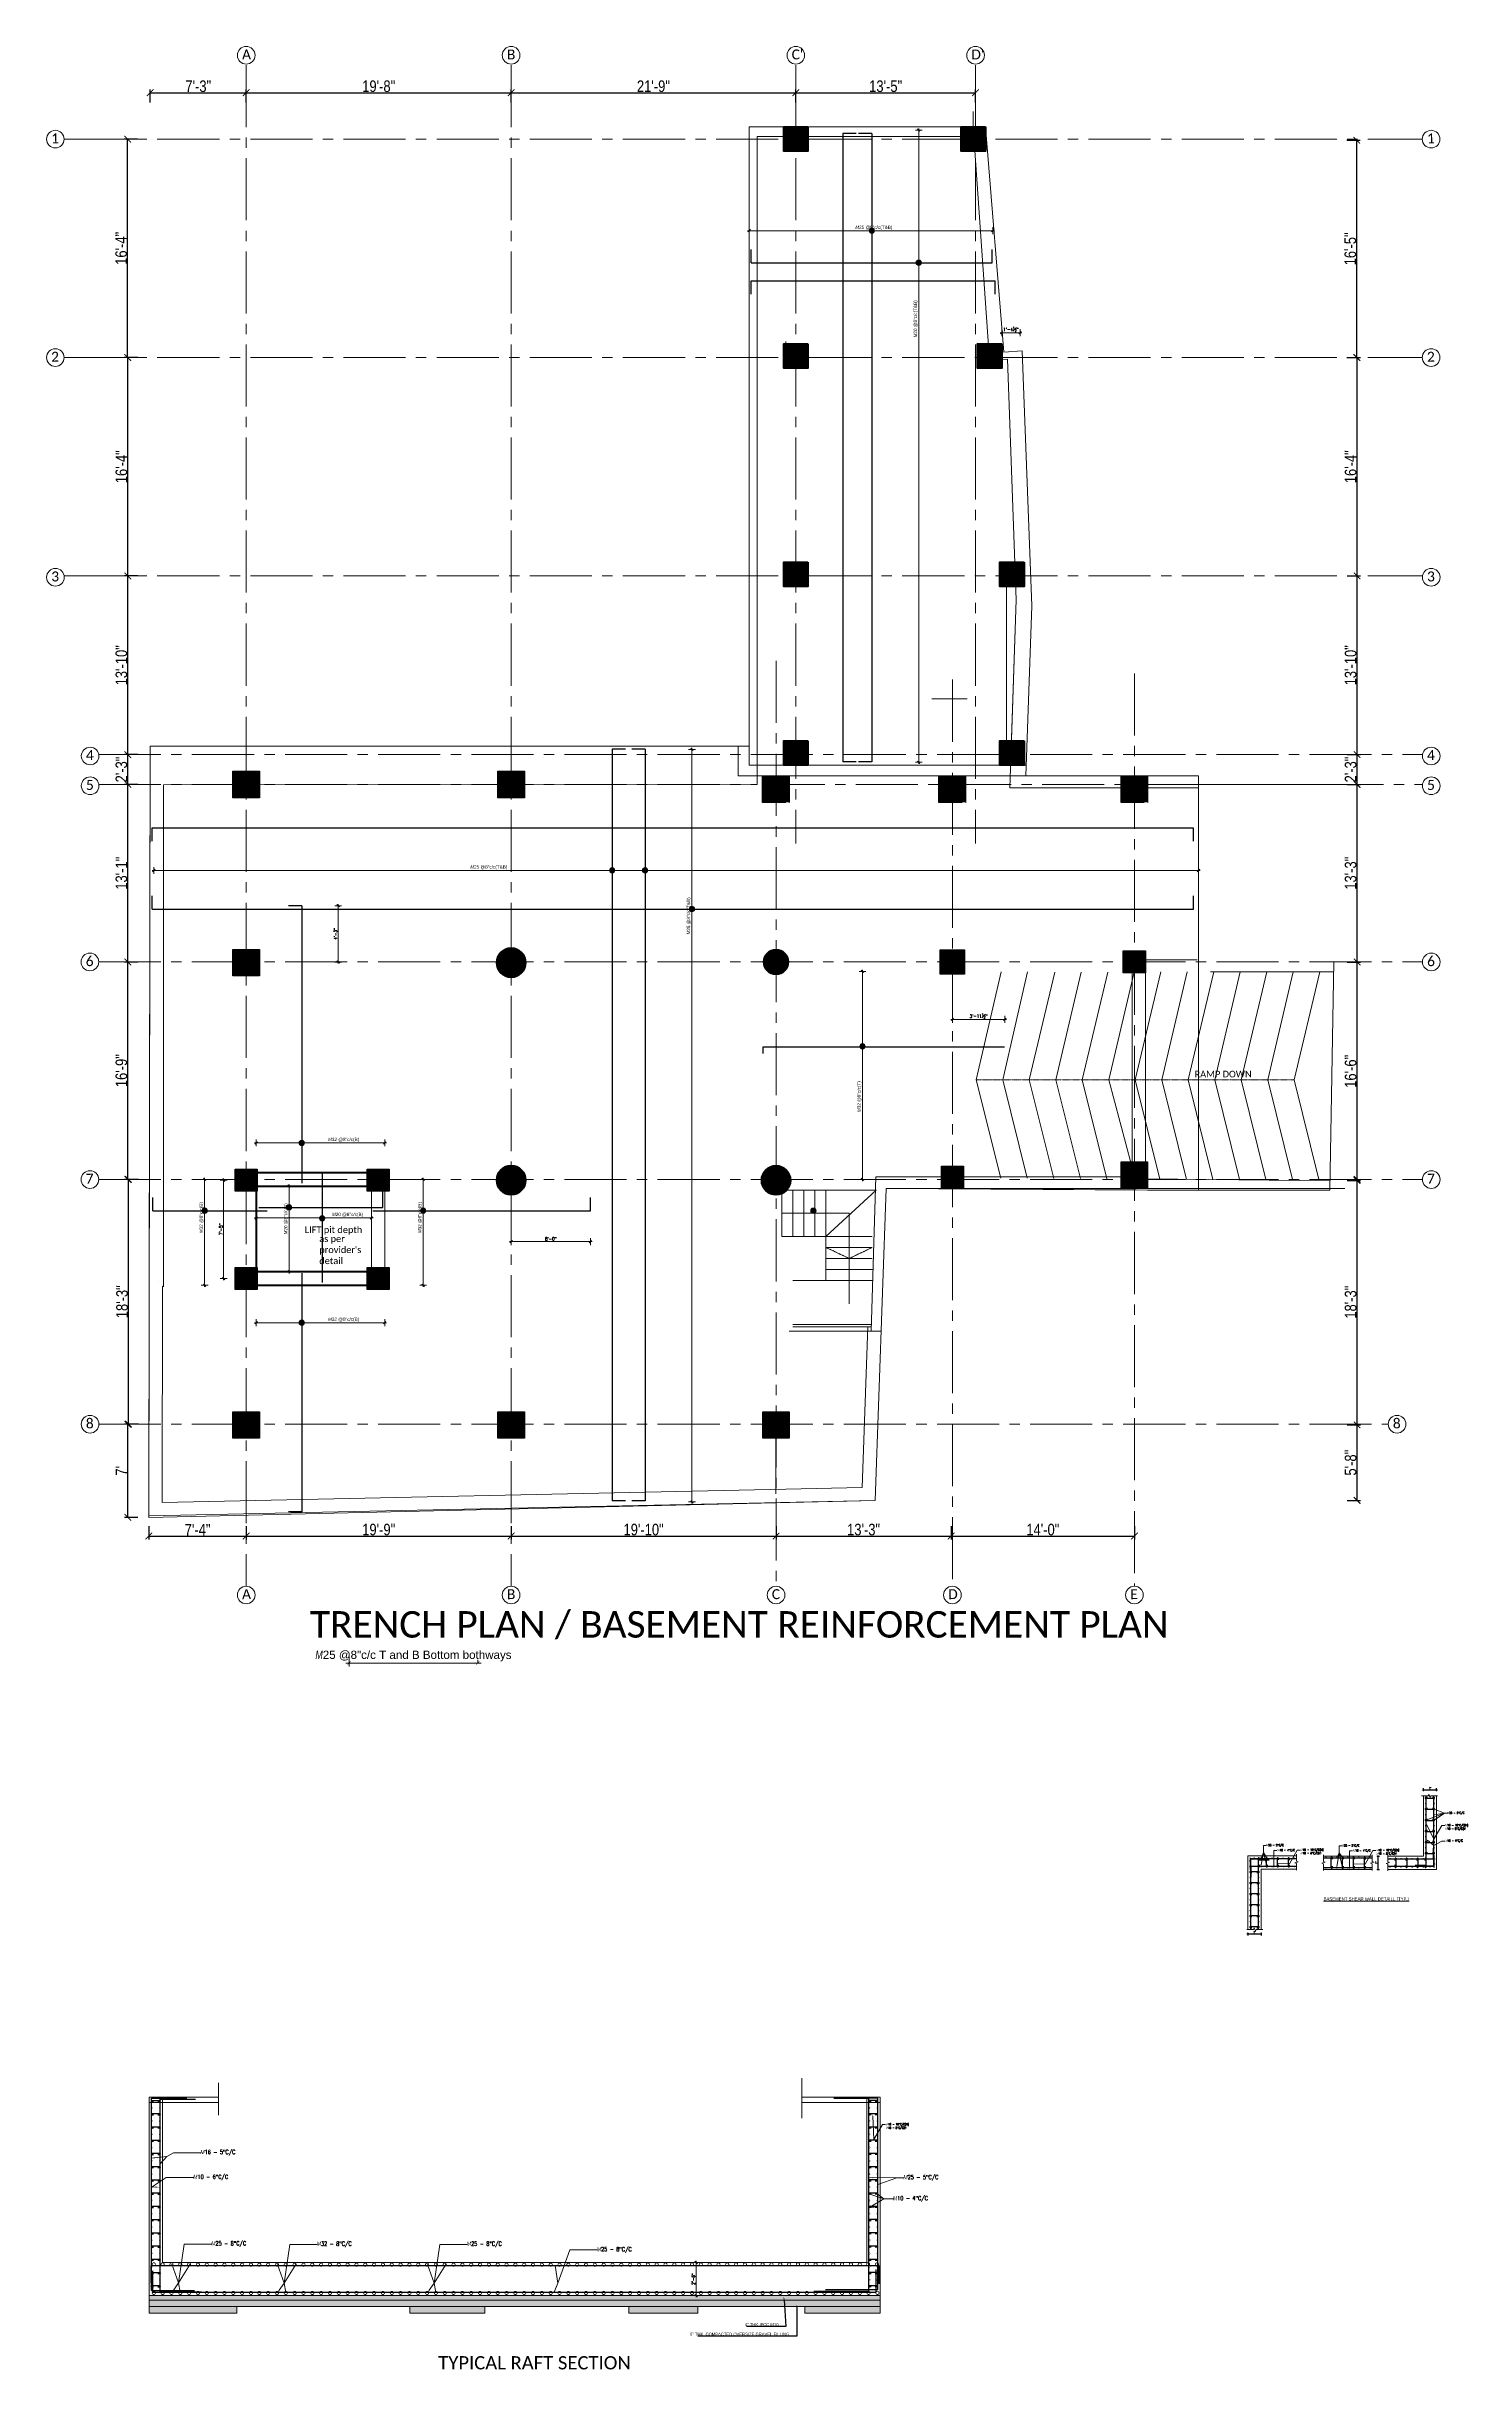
# Model space of a CAD drawing. Header units: inches. Extents: x 0 to 162649, y -36601 to -26324.
# Drawn here: x 138378 to 139663, y -32171 to -30065 of the extents above; entities that cross this region are included whole.
import ezdxf
from ezdxf import colors
from ezdxf.entities.mleader import LeaderData, LeaderLine
from ezdxf.math import Vec2, Vec3

# ---------------------------------------------------------------- set-up
doc = ezdxf.new("R2010")
doc.units = ezdxf.units.IN
doc.header["$MEASUREMENT"] = 0
for name, pattern in [('CENTER2', [1.125, 0.75, -0.125, 0.125, -0.125]), ('DASHED', [0.75, 0.5, -0.25]), ('PHANTOM2', [1.25, 0.625, -0.125, 0.125, -0.125, 0.125, -0.125])]:
    doc.linetypes.add(name, pattern=pattern)
for name, color, linetype, lineweight in [('A-COLUMN', 3, 'Continuous', 50), ('Dim', 1, 'Continuous', 13), ('dimention', 1, 'Continuous', 13), ('Frame', 61, 'Continuous', 9), ('hatch', 252, 'Continuous', 0), ('Line', 31, 'Continuous', 5), ('OL_AR_Center line', 253, 'CENTER2', 13), ('OL_AR_Hatch', 253, 'Continuous', 0), ('OL_AR_SECTION LINE', 253, 'PHANTOM2', 15), ('OL_AR_SYMBOL', 1, 'Continuous', 5), ('OL_AR_Text', 140, 'Continuous', 5), ('OL_AR_WALL', 255, 'Continuous', 40), ('Rein', 3, 'Continuous', 30), ('TEXT', 7, 'Continuous', 9), ('Title', 4, 'Continuous', 18)]:
    doc.layers.add(name, color=color, linetype=linetype, lineweight=lineweight)
doc.styles.add('1-16 Annotative Text', font='calibri.ttf', dxfattribs={"height": 0.0625})
doc.styles.add('1-8 Annotative Text', font='calibri.ttf', dxfattribs={"height": 0.125})
doc.styles.add('Arial', font='arial.ttf', dxfattribs={"width": 0.8})
doc.styles.add('DIM', font='simplex.shx', dxfattribs={"width": 0.75})
doc.styles.add('rmtext', font='romans.shx', dxfattribs={"width": 0.8})
doc.styles.add('S20', font='romans.shx', dxfattribs={"width": 0.75})
doc.styles.get("Standard").update_dxf_attribs({"font": 'arial.ttf'})
doc.dimstyles.new('1-16 Annotative Dimension', dxfattribs={"dimtxt": 0.0625, "dimasz": 0.0625, "dimexe": 0.0625, "dimexo": 0.083333, "dimgap": 0.03125, "dimtad": 1, "dimdec": 0, "dimzin": 0, "dimdsep": 46, "dimlunit": 4, "dimtxsty": '1-16 Annotative Text', "dimblk": 'ARCHTICK', "dimcen": 0.0625, "dimdle": 0.0625, "dimadec": 0, "dimazin": 0, "dimtfac": 1, "dimtdec": 0, "dimtofl": 0, "dimtmove": 0, "dimatfit": 3, "dimfxl": 0.083333, "dimfxlon": 1, "dimtolj": 1, "dimtzin": 0, "dimarcsym": 1})
doc.dimstyles.new('Copy of DIM 48', dxfattribs={"dimscale": 48, "dimtxt": 0.0625, "dimasz": 0.046875, "dimexe": 0.0625, "dimexo": 0.015625, "dimgap": 0.015625, "dimtad": 3, "dimdec": 1, "dimzin": 3, "dimdsep": 46, "dimlunit": 4, "dimtxsty": 'rmtext', "dimblk": 'OBLIQUE', "dimcen": 0.09375, "dimdle": 0.03125, "dimclrd": 1, "dimclre": 1, "dimclrt": 2, "dimadec": 0, "dimazin": 0, "dimtfac": 0.75, "dimtdec": 1, "dimtix": 1, "dimtmove": 0, "dimatfit": 3, "dimfxl": 0.0625, "dimfxlon": 1, "dimfrac": 1, "dimtolj": 1, "dimtzin": 0, "dimlwd": -1, "dimlwe": 5, "dimarcsym": 0})
doc.dimstyles.new('d20', dxfattribs={"dimscale": 24, "dimtxt": 0.078125, "dimasz": 0.03125, "dimexe": 0.0625, "dimexo": 0.03125, "dimgap": 0.015625, "dimtad": 1, "dimtoh": 1, "dimdec": 0, "dimzin": 0, "dimdsep": 46, "dimlunit": 4, "dimtxsty": 'S20', "dimblk": 'OBLIQUE', "dimcen": 0.0625, "dimdle": 0.03125, "dimclrd": 256, "dimclre": 256, "dimclrt": 2, "dimadec": 0, "dimazin": 0, "dimtm": 1e-09, "dimtfac": 1, "dimtdec": 0, "dimtofl": 0, "dimtmove": 1, "dimatfit": 3, "dimfxl": 0.03125, "dimfxlon": 1, "dimtvp": 1, "dimfrac": 1, "dimtzin": 0, "dimarcsym": 0})
doc.dimstyles.new('D96-1', dxfattribs={"dimscale": 96, "dimtxt": 0.078125, "dimasz": 0.03125, "dimexe": 0.03125, "dimexo": 0.0625, "dimgap": 0.015625, "dimtad": 1, "dimdec": 1, "dimzin": 0, "dimdsep": 46, "dimlunit": 4, "dimtxsty": 'rmtext', "dimblk": 'ARCHTICK', "dimcen": 0, "dimdle": 0.03125, "dimclrd": 1, "dimclre": 1, "dimclrt": 2, "dimadec": 0, "dimazin": 0, "dimtfac": 0.75, "dimtdec": 1, "dimtix": 1, "dimtmove": 0, "dimatfit": 3, "dimfxl": 0.0625, "dimfxlon": 1, "dimfrac": 1, "dimtolj": 1, "dimtzin": 1, "dimlwd": -1, "dimlwe": -1, "dimarcsym": 0})
doc.dimstyles.new('Dim_OLA', dxfattribs={"dimscale": 1.5, "dimtxt": 7, "dimasz": 4, "dimexe": 2, "dimexo": 0.5, "dimgap": 0.3, "dimtad": 1, "dimdec": 0, "dimzin": 0, "dimdsep": 46, "dimlunit": 3, "dimtxsty": 'Arial', "dimblk": 'ARCHTICK', "dimcen": 0.05, "dimadec": 0, "dimazin": 0, "dimtfac": 1, "dimtdec": 0, "dimtix": 1, "dimtmove": 2, "dimatfit": 3, "dimldrblk": 'DOT', "dimfxl": 6, "dimfxlon": 1, "dimtolj": 1, "dimtzin": 0, "dimarcsym": 0})

msp = doc.modelspace()

# ---------------------------------------------------------------- texts
at = {"layer": 'dimention', "style": '1-16 Annotative Text'}
for s, p in [('A', (138555.64, -30076.71)), ('B', (138795.64, -30076.71)), ("C'", (139053.59, -30076.71)), ("D'", (139216.4, -30076.71)), ('1', (138382.69, -30152.74)), ('1', (139629.16, -30152.74)), ('2', (138382.69, -30350.74)), ('2', (139629.16, -30350.74)), ('3', (138382.78, -30549.94)), ('3', (139629.25, -30549.94)), ('4', (138414.22, -30711.94)), ('4', (139629.25, -30711.94)), ('5', (138414.22, -30738.94)), ('5', (139629.25, -30738.94)), ('6', (138414.02, -30898.68)), ('6', (139629.3, -30898.68)), ('7', (138414.02, -31095.86)), ('7', (139629.3, -31095.86)), ('8', (138414.13, -31317.74)), ('8', (139598.27, -31317.74)), ('A', (138555.64, -31472.58)), ('B', (138795.64, -31472.58)), ('C', (139035.64, -31472.58)), ('D', (139195.43, -31472.58)), ('E', (139360.34, -31472.58))]:
    msp.add_text(s, height=9, rotation=1, dxfattribs=at).set_placement(p)
at = {"layer": 'OL_AR_Text', "char_height": 6, "width": 56.506, "attachment_point": 1, "style": '1-16 Annotative Text'}
for s, insert in [('\\A1;RAMP DOWN', (139418.57, -30993.5)), ('\\A1;LIFT pit depth', (138612.42, -31134.64)), ("\\A1;as per provider's detail", (138625.58, -31142.78))]:
    msp.add_mtext(s, dxfattribs=dict(at, insert=insert))
at = {"layer": 'OL_AR_Text', "attachment_point": 1, "style": '1-8 Annotative Text'}
for s, width, insert, char_height in [('TRENCH PLAN / BASEMENT REINFORCEMENT PLAN', 826.1583, (138617.1, -31483.4), 24), ('TYPICAL RAFT SECTION', 661.485, (138733.34, -32158.81), 12)]:
    msp.add_mtext_dynamic_manual_height_columns(s, width=width, gutter_width=60, heights=[0], dxfattribs=dict(at, insert=insert, char_height=char_height))

# ---------------------------------------------------------------- blocks, each defined once
blk = doc.blocks.new('_Oblique')
for p, q in [((-0.49, -0.49), (0.49, 0.49)), ((0, -1.37), (0, 1.38))]:
    blk.add_line(p, q)
blk = doc.blocks.new('*D928')
at = {"layer": 'Defpoints', "color": 0, "transparency": 16777216}
for p in [(138568.4, -31195.2), (138684.9, -31221.9), (138684.9, -31221.9)]:
    blk.add_point(p, dxfattribs=at)
at = {"layer": 'dimention', "color": 1, "transparency": 16777216}
blk.add_line((138566.9, -31221.9), (138686.4, -31221.9), dxfattribs=at)
at = {"layer": 'dimention', "color": 1, "lineweight": 5, "transparency": 16777216}
for p, q in [((138568.4, -31218.9), (138568.4, -31224.9)), ((138684.9, -31221.9), (138684.9, -31218.9))]:
    blk.add_line(p, q, dxfattribs=at)
at = {"layer": 'dimention', "color": 1, "transparency": 16777216, "xscale": 2.25, "yscale": 2.25, "zscale": 2.25, "rotation": 180}
blk.add_blockref('_Oblique', (138568.4, -31221.9), dxfattribs=at)
at = {"layer": 'dimention', "color": 1, "transparency": 16777216, "xscale": 2.25, "yscale": 2.25, "zscale": 2.25}
blk.add_blockref('_Oblique', (138684.9, -31221.9), dxfattribs=at)
at = {"layer": 'dimention', "color": 2, "transparency": 16777216, "insert": (138647.7, -31219.2), "char_height": 3, "attachment_point": 5, "style": 'rmtext'}
blk.add_mtext('\\A1;{\\Fgothici|c0;M\\fArial|b0|i0|c0|p34;\\W1;32 @8"c/c(B)}', dxfattribs=at)
blk = doc.blocks.new('*D943')
at = {"layer": 'Defpoints', "color": 0, "transparency": 16777216}
for p in [(138799.4, -31120.4), (138871.2, -31120.4), (138871.2, -31148.4)]:
    blk.add_point(p, dxfattribs=at)
at = {"layer": 'dimention', "color": 1, "transparency": 16777216}
blk.add_line((138797.9, -31148.4), (138872.7, -31148.4), dxfattribs=at)
at = {"layer": 'dimention', "color": 1, "lineweight": 5, "transparency": 16777216}
for p, q in [((138799.4, -31145.4), (138799.4, -31151.4)), ((138871.2, -31145.4), (138871.2, -31151.4))]:
    blk.add_line(p, q, dxfattribs=at)
at = {"layer": 'dimention', "color": 1, "transparency": 16777216, "xscale": 2.25, "yscale": 2.25, "zscale": 2.25, "rotation": 180}
blk.add_blockref('_Oblique', (138799.4, -31148.4), dxfattribs=at)
at = {"layer": 'dimention', "color": 1, "transparency": 16777216, "xscale": 2.25, "yscale": 2.25, "zscale": 2.25}
blk.add_blockref('_Oblique', (138871.2, -31148.4), dxfattribs=at)
at = {"layer": 'dimention', "color": 2, "transparency": 16777216, "insert": (138835.3, -31145.9), "char_height": 3, "attachment_point": 5, "style": 'rmtext'}
blk.add_mtext('\\A1;6\'-0"', dxfattribs=at)
blk = doc.blocks.new('*D929')
at = {"layer": 'Defpoints', "color": 0, "transparency": 16777216}
for p in [(138719.7, -31092), (138719.7, -31092), (138718.5, -31188)]:
    blk.add_point(p, dxfattribs=at)
at = {"layer": 'dimention', "color": 1, "lineweight": 5, "transparency": 16777216}
for p, q in [((138719.7, -31092), (138716.7, -31092)), ((138719.2, -31188), (138722.7, -31188))]:
    blk.add_line(p, q, dxfattribs=at)
at = {"layer": 'dimention', "color": 1, "transparency": 16777216}
blk.add_line((138719.7, -31189.5), (138719.7, -31090.5), dxfattribs=at)
at = {"layer": 'dimention', "color": 1, "transparency": 16777216, "xscale": 2.25, "yscale": 2.25, "zscale": 2.25}
for p, rotation in [((138719.7, -31092), 90), ((138719.7, -31188), 270)]:
    blk.add_blockref('_Oblique', p, dxfattribs=dict(at, rotation=rotation))
at = {"layer": 'dimention', "color": 2, "transparency": 16777216, "insert": (138717, -31126.6), "char_height": 3, "attachment_point": 5, "rotation": 90, "style": 'rmtext'}
blk.add_mtext('\\A1;{\\Fgothici|c0;M\\fArial|b0|i0|c0|p34;\\W1;32 @8"c/c(B)}', dxfattribs=at)
blk = doc.blocks.new('*D930')
at = {"layer": 'Defpoints', "color": 0, "transparency": 16777216}
for p in [(138684.9, -30930.4), (138568.4, -31058.9), (138684.9, -31058.9)]:
    blk.add_point(p, dxfattribs=at)
at = {"layer": 'dimention', "color": 1, "transparency": 16777216}
blk.add_line((138566.9, -31058.9), (138686.4, -31058.9), dxfattribs=at)
at = {"layer": 'dimention', "color": 1, "lineweight": 5, "transparency": 16777216}
for p, q in [((138568.4, -31058.9), (138568.4, -31055.9)), ((138684.9, -31055.9), (138684.9, -31061.9))]:
    blk.add_line(p, q, dxfattribs=at)
at = {"layer": 'dimention', "color": 1, "transparency": 16777216, "xscale": 2.25, "yscale": 2.25, "zscale": 2.25, "rotation": 180}
blk.add_blockref('_Oblique', (138568.4, -31058.9), dxfattribs=at)
at = {"layer": 'dimention', "color": 1, "transparency": 16777216, "xscale": 2.25, "yscale": 2.25, "zscale": 2.25}
blk.add_blockref('_Oblique', (138684.9, -31058.9), dxfattribs=at)
at = {"layer": 'dimention', "color": 2, "transparency": 16777216, "insert": (138647.7, -31056.2), "char_height": 3, "attachment_point": 5, "style": 'rmtext'}
blk.add_mtext('\\A1;{\\Fgothici|c0;M\\fArial|b0|i0|c0|p34;\\W1;32 @8"c/c(B)}', dxfattribs=at)
blk = doc.blocks.new('*D931')
at = {"layer": 'Defpoints', "color": 0, "transparency": 16777216}
for p in [(138521.7, -31092), (138521.7, -31092), (138520.5, -31188)]:
    blk.add_point(p, dxfattribs=at)
at = {"layer": 'dimention', "color": 1, "lineweight": 5, "transparency": 16777216}
for p, q in [((138521.7, -31092), (138518.7, -31092)), ((138521.2, -31188), (138524.7, -31188))]:
    blk.add_line(p, q, dxfattribs=at)
at = {"layer": 'dimention', "color": 1, "transparency": 16777216}
blk.add_line((138521.7, -31189.5), (138521.7, -31090.5), dxfattribs=at)
at = {"layer": 'dimention', "color": 1, "transparency": 16777216, "xscale": 2.25, "yscale": 2.25, "zscale": 2.25}
for p, rotation in [((138521.7, -31092), 90), ((138521.7, -31188), 270)]:
    blk.add_blockref('_Oblique', p, dxfattribs=dict(at, rotation=rotation))
at = {"layer": 'dimention', "color": 2, "transparency": 16777216, "insert": (138519, -31126.6), "char_height": 3, "attachment_point": 5, "rotation": 90, "style": 'rmtext'}
blk.add_mtext('\\A1;{\\Fgothici|c0;M\\fArial|b0|i0|c0|p34;\\W1;32 @8"c/c(B)}', dxfattribs=at)
blk = doc.blocks.new('*D944')
at = {"layer": 'Defpoints', "color": 0, "transparency": 16777216}
for p in [(138609.7, -30843.9), (138642.7, -30843.9), (138609.7, -30894.9)]:
    blk.add_point(p, dxfattribs=at)
at = {"layer": 'dimention', "color": 1, "lineweight": 5, "transparency": 16777216}
for p, q in [((138639.7, -30843.9), (138645.7, -30843.9)), ((138639.7, -30894.9), (138645.7, -30894.9))]:
    blk.add_line(p, q, dxfattribs=at)
at = {"layer": 'dimention', "color": 1, "transparency": 16777216}
blk.add_line((138642.7, -30896.4), (138642.7, -30842.4), dxfattribs=at)
at = {"layer": 'dimention', "color": 1, "transparency": 16777216, "xscale": 2.25, "yscale": 2.25, "zscale": 2.25}
for p, rotation in [((138642.7, -30843.9), 90), ((138642.7, -30894.9), 270)]:
    blk.add_blockref('_Oblique', p, dxfattribs=dict(at, rotation=rotation))
at = {"layer": 'dimention', "color": 2, "transparency": 16777216, "insert": (138640.2, -30869.4), "char_height": 3, "attachment_point": 5, "rotation": 90, "style": 'rmtext'}
blk.add_mtext('\\A1;4\'-3"', dxfattribs=at)
blk = doc.blocks.new('*D932')
at = {"layer": 'Defpoints', "color": 0, "transparency": 16777216}
for p in [(138598.2, -31098), (138598.2, -31098), (138597, -31175.7)]:
    blk.add_point(p, dxfattribs=at)
at = {"layer": 'dimention', "color": 1, "lineweight": 5, "transparency": 16777216}
for p, q in [((138598.2, -31098), (138595.2, -31098)), ((138597.7, -31175.7), (138601.2, -31175.7))]:
    blk.add_line(p, q, dxfattribs=at)
at = {"layer": 'dimention', "color": 1, "transparency": 16777216}
blk.add_line((138598.2, -31177.2), (138598.2, -31096.5), dxfattribs=at)
at = {"layer": 'dimention', "color": 1, "transparency": 16777216, "xscale": 2.25, "yscale": 2.25, "zscale": 2.25}
for p, rotation in [((138598.2, -31098), 90), ((138598.2, -31175.7), 270)]:
    blk.add_blockref('_Oblique', p, dxfattribs=dict(at, rotation=rotation))
at = {"layer": 'dimention', "color": 2, "transparency": 16777216, "insert": (138595.5, -31127.7), "char_height": 3, "attachment_point": 5, "rotation": 90, "style": 'rmtext'}
blk.add_mtext('\\A1;{\\Fgothici|c0;M\\fArial|b0|i0|c0|p34;\\W1;20 @8"c/c(B)}', dxfattribs=at)
blk = doc.blocks.new('*D933')
at = {"layer": 'Defpoints', "color": 0, "transparency": 16777216}
for p in [(139117.7, -30903.4), (139121.7, -30903.4), (139120.5, -31092)]:
    blk.add_point(p, dxfattribs=at)
at = {"layer": 'dimention', "color": 1, "lineweight": 5, "transparency": 16777216}
for p, q in [((139120.7, -30903.4), (139114.7, -30903.4)), ((139119.7, -31092), (139114.7, -31092))]:
    blk.add_line(p, q, dxfattribs=at)
at = {"layer": 'dimention', "color": 1, "transparency": 16777216}
blk.add_line((139117.7, -31093.5), (139117.7, -30901.9), dxfattribs=at)
at = {"layer": 'dimention', "color": 1, "transparency": 16777216, "xscale": 2.25, "yscale": 2.25, "zscale": 2.25}
for p, rotation in [((139117.7, -30903.4), 90), ((139117.7, -31092), 270)]:
    blk.add_blockref('_Oblique', p, dxfattribs=dict(at, rotation=rotation))
at = {"layer": 'dimention', "color": 2, "transparency": 16777216, "insert": (139115, -31016.9), "char_height": 3, "attachment_point": 5, "rotation": 90, "style": 'rmtext'}
blk.add_mtext('\\A1;{\\Fgothici|c0;M\\fArial|b0|i0|c0|p34;\\W1;32 @8"c/c(T)}', dxfattribs=at)
blk = doc.blocks.new('*D945')
at = {"layer": 'Defpoints', "color": 0, "transparency": 16777216}
for p in [(139246.7, -30946.9), (139199.2, -30971.9), (139246.7, -30971.9)]:
    blk.add_point(p, dxfattribs=at)
at = {"layer": 'dimention', "color": 1, "transparency": 16777216}
blk.add_line((139197.7, -30946.9), (139248.2, -30946.9), dxfattribs=at)
at = {"layer": 'dimention', "color": 1, "lineweight": 5, "transparency": 16777216}
for p, q in [((139199.2, -30949.9), (139199.2, -30943.9)), ((139246.7, -30949.9), (139246.7, -30943.9))]:
    blk.add_line(p, q, dxfattribs=at)
at = {"layer": 'dimention', "color": 1, "transparency": 16777216, "xscale": 2.25, "yscale": 2.25, "zscale": 2.25, "rotation": 180}
blk.add_blockref('_Oblique', (139199.2, -30946.9), dxfattribs=at)
at = {"layer": 'dimention', "color": 1, "transparency": 16777216, "xscale": 2.25, "yscale": 2.25, "zscale": 2.25}
blk.add_blockref('_Oblique', (139246.7, -30946.9), dxfattribs=at)
at = {"layer": 'dimention', "color": 2, "transparency": 16777216, "insert": (139222.9, -30943.9), "char_height": 3, "attachment_point": 5, "style": 'rmtext'}
blk.add_mtext('\\A1;3\'-11{\\H0.750000x;\\S1#2;}"', dxfattribs=at)
blk = doc.blocks.new('_ArchTick')
at = {"color": 0, "linetype": 'ByBlock', "const_width": 0.15}
blk.add_lwpolyline([(-0.5, -0.5), (0.5, 0.5)], dxfattribs=at)
blk = doc.blocks.new('*D934')
at = {"layer": 'Defpoints', "color": 0, "transparency": 16777216}
for p in [(138652.6, -31503.8), (138769.2, -31530.5), (138769.2, -31530.5)]:
    blk.add_point(p, dxfattribs=at)
at = {"layer": 'dimention', "color": 1, "transparency": 16777216}
for p, q in [((138652.6, -31524.5), (138652.6, -31533.5)), ((138769.2, -31530.5), (138769.2, -31527.5)), ((138649.6, -31530.5), (138772.2, -31530.5))]:
    blk.add_line(p, q, dxfattribs=at)
at = {"layer": 'dimention', "color": 1, "transparency": 16777216, "xscale": 3, "yscale": 3, "zscale": 3, "rotation": 180}
blk.add_blockref('_ArchTick', (138652.6, -31530.5), dxfattribs=at)
at = {"layer": 'dimention', "color": 1, "transparency": 16777216, "xscale": 3, "yscale": 3, "zscale": 3}
blk.add_blockref('_ArchTick', (138769.2, -31530.5), dxfattribs=at)
at = {"layer": 'dimention', "color": 2, "transparency": 16777216, "insert": (138710.9, -31524.1), "char_height": 7.5, "attachment_point": 5, "style": 'rmtext'}
blk.add_mtext('\\A1;{\\Fgothici|c0;M\\fArial|b0|i0|c0|p34;\\W1;25 @8"c/c T and B Bottom bothways}', dxfattribs=at)
blk = doc.blocks.new('*D935')
at = {"layer": 'Defpoints', "color": 0, "transparency": 16777216}
for p in [(139260.5, -30324.4), (139243.8, -30335.1), (139260.5, -30334.5)]:
    blk.add_point(p, dxfattribs=at)
at = {"layer": 'dimention', "color": 1, "transparency": 16777216}
blk.add_line((139242.3, -30324.4), (139262, -30324.4), dxfattribs=at)
at = {"layer": 'dimention', "color": 1, "lineweight": 5, "transparency": 16777216}
for p, q in [((139243.8, -30327.4), (139243.8, -30321.4)), ((139260.5, -30327.4), (139260.5, -30321.4))]:
    blk.add_line(p, q, dxfattribs=at)
at = {"layer": 'dimention', "color": 1, "transparency": 16777216, "xscale": 2.25, "yscale": 2.25, "zscale": 2.25, "rotation": 180}
blk.add_blockref('_Oblique', (139243.8, -30324.4), dxfattribs=at)
at = {"layer": 'dimention', "color": 1, "transparency": 16777216, "xscale": 2.25, "yscale": 2.25, "zscale": 2.25}
blk.add_blockref('_Oblique', (139260.5, -30324.4), dxfattribs=at)
at = {"layer": 'dimention', "color": 2, "transparency": 16777216, "insert": (139252.2, -30321.4), "char_height": 3, "attachment_point": 5, "style": 'rmtext'}
blk.add_mtext('\\A1;1\'-4{\\H0.750000x;\\S1#2;}"', dxfattribs=at)
blk = doc.blocks.new('*D936')
at = {"layer": 'Defpoints', "color": 0, "transparency": 16777216}
for p in [(139422.1, -30793.9), (138475.7, -30811.9), (139422.1, -30811.9)]:
    blk.add_point(p, dxfattribs=at)
at = {"layer": 'dimention', "color": 1, "lineweight": 5, "transparency": 16777216}
for p, q in [((138475.7, -30811.9), (138475.7, -30808.9)), ((139422.1, -30808.9), (139422.1, -30814.9))]:
    blk.add_line(p, q, dxfattribs=at)
at = {"layer": 'dimention', "color": 1, "transparency": 16777216}
blk.add_line((138474.2, -30811.9), (139423.6, -30811.9), dxfattribs=at)
at = {"layer": 'dimention', "color": 1, "transparency": 16777216, "xscale": 2.25, "yscale": 2.25, "zscale": 2.25, "rotation": 180}
blk.add_blockref('_Oblique', (138475.7, -30811.9), dxfattribs=at)
at = {"layer": 'dimention', "color": 1, "transparency": 16777216, "xscale": 2.25, "yscale": 2.25, "zscale": 2.25}
blk.add_blockref('_Oblique', (139422.1, -30811.9), dxfattribs=at)
at = {"layer": 'dimention', "color": 2, "transparency": 16777216, "insert": (138779.2, -30809.2), "char_height": 3, "attachment_point": 5, "style": 'rmtext'}
blk.add_mtext('\\A1;{\\Fgothici|c0;M\\fArial|b0|i0|c0|p34;\\W1;25 @8"c/c(T&B)}', dxfattribs=at)
blk = doc.blocks.new('*D937')
at = {"layer": 'Defpoints', "color": 0, "transparency": 16777216}
for p in [(138963.2, -30702.1), (138963.2, -30702.1), (138962, -31384.4)]:
    blk.add_point(p, dxfattribs=at)
at = {"layer": 'dimention', "color": 1, "lineweight": 5, "transparency": 16777216}
for p, q in [((138963.2, -30702.1), (138960.2, -30702.1)), ((138962.7, -31384.4), (138966.2, -31384.4))]:
    blk.add_line(p, q, dxfattribs=at)
at = {"layer": 'dimention', "color": 1, "transparency": 16777216}
blk.add_line((138963.2, -31385.9), (138963.2, -30700.6), dxfattribs=at)
at = {"layer": 'dimention', "color": 1, "transparency": 16777216, "xscale": 2.25, "yscale": 2.25, "zscale": 2.25}
for p, rotation in [((138963.2, -30702.1), 90), ((138963.2, -31384.4), 270)]:
    blk.add_blockref('_Oblique', p, dxfattribs=dict(at, rotation=rotation))
at = {"layer": 'dimention', "color": 2, "transparency": 16777216, "insert": (138960.5, -30853.1), "char_height": 3, "attachment_point": 5, "rotation": 90, "style": 'rmtext'}
blk.add_mtext('\\A1;{\\Fgothici|c0;M\\fArial|b0|i0|c0|p34;\\W1;25 @8"c/c(T&B)}', dxfattribs=at)
blk = doc.blocks.new('*D938')
at = {"layer": 'Defpoints', "color": 0, "transparency": 16777216}
for p in [(139235.8, -30221.4), (139015, -30231.9), (139235.8, -30231.9)]:
    blk.add_point(p, dxfattribs=at)
at = {"layer": 'dimention', "color": 1, "transparency": 16777216}
blk.add_line((139013.5, -30231.9), (139237.3, -30231.9), dxfattribs=at)
at = {"layer": 'dimention', "color": 1, "lineweight": 5, "transparency": 16777216}
for p, q in [((139015, -30231.9), (139015, -30228.9)), ((139235.8, -30228.9), (139235.8, -30234.9))]:
    blk.add_line(p, q, dxfattribs=at)
at = {"layer": 'dimention', "color": 1, "transparency": 16777216, "xscale": 2.25, "yscale": 2.25, "zscale": 2.25, "rotation": 180}
blk.add_blockref('_Oblique', (139015, -30231.9), dxfattribs=at)
at = {"layer": 'dimention', "color": 1, "transparency": 16777216, "xscale": 2.25, "yscale": 2.25, "zscale": 2.25}
blk.add_blockref('_Oblique', (139235.8, -30231.9), dxfattribs=at)
at = {"layer": 'dimention', "color": 2, "transparency": 16777216, "insert": (139128, -30229.2), "char_height": 3, "attachment_point": 5, "style": 'rmtext'}
blk.add_mtext('\\A1;{\\Fgothici|c0;M\\fArial|b0|i0|c0|p34;\\W1;25 @8"c/c(T&B)}', dxfattribs=at)
blk = doc.blocks.new('*D939')
at = {"layer": 'Defpoints', "color": 0, "transparency": 16777216}
for p in [(139168.7, -30140.7), (139168.7, -30140.7), (139168.7, -30713.8)]:
    blk.add_point(p, dxfattribs=at)
at = {"layer": 'dimention', "color": 1, "lineweight": 5, "transparency": 16777216}
for p, q in [((139168.7, -30140.7), (139165.7, -30140.7)), ((139168.7, -30713.8), (139165.7, -30713.8))]:
    blk.add_line(p, q, dxfattribs=at)
at = {"layer": 'dimention', "color": 1, "transparency": 16777216}
blk.add_line((139168.7, -30715.3), (139168.7, -30139.2), dxfattribs=at)
at = {"layer": 'dimention', "color": 1, "transparency": 16777216, "xscale": 2.25, "yscale": 2.25, "zscale": 2.25}
for p, rotation in [((139168.7, -30140.7), 90), ((139168.7, -30713.8), 270)]:
    blk.add_blockref('_Oblique', p, dxfattribs=dict(at, rotation=rotation))
at = {"layer": 'dimention', "color": 2, "transparency": 16777216, "insert": (139166, -30311.8), "char_height": 3, "attachment_point": 5, "rotation": 90, "style": 'rmtext'}
blk.add_mtext('\\A1;{\\Fgothici|c0;M\\fArial|b0|i0|c0|p34;\\W1;20 @8"c/c(T&B)}', dxfattribs=at)
blk = doc.blocks.new('_DotSmall')
at = {"color": 0, "linetype": 'ByBlock', "const_width": 0.5}
blk.add_lwpolyline([(-0.0625, 0, 1), (0.0625, 0, 1)], format="xyb", close=True, dxfattribs=at)
blk = doc.blocks.new('*U926')
at = {"layer": 'Rein', "xscale": 2.304, "yscale": 2.304, "zscale": 2.304}
blk.add_blockref('_DotSmall', (0, 0), dxfattribs=at)
blk = doc.blocks.new('*U927')
at = {"layer": 'Rein', "color": 0, "linetype": 'ByBlock', "lineweight": -2, "transparency": 16777216}
for p in [(0, 9.5), (0, 0), (5, 9.5), (5, 0), (10, 9.5), (10, 0), (15, 9.5), (15, 0), (20, 9.5), (20, 0), (25, 9.5), (25, 0), (30, 9.5), (30, 0), (35, 9.5), (35, 0), (40, 9.5), (40, 0)]:
    blk.add_blockref('*U926', p, dxfattribs=at)
blk = doc.blocks.new('*D946')
at = {"layer": 'Defpoints', "color": 0, "transparency": 16777216}
for p in [(139579.5, -31705.5), (139579.5, -31717.5), (139584.7, -31717.5)]:
    blk.add_point(p, dxfattribs=at)
at = {"layer": 'Dim', "lineweight": -2, "transparency": 16777216}
for p, q in [((139583.9, -31705.5), (139586.2, -31705.5)), ((139584.7, -31704.8), (139584.7, -31718.3)), ((139583.9, -31717.5), (139586.2, -31717.5))]:
    blk.add_line(p, q, dxfattribs=at)
at = {"layer": 'Dim', "lineweight": -2, "transparency": 16777216, "xscale": 0.75, "yscale": 0.75, "zscale": 0.75}
for p, rotation in [((139584.7, -31705.5), 90), ((139584.7, -31717.5), 270)]:
    blk.add_blockref('_Oblique', p, dxfattribs=dict(at, rotation=rotation))
at = {"layer": 'Dim', "color": 2, "transparency": 16777216, "insert": (139583.2, -31711.5), "char_height": 1.88, "attachment_point": 5, "rotation": 90, "style": 'S20'}
blk.add_mtext("1'", dxfattribs=at)
blk = doc.blocks.new('*D947')
at = {"layer": 'Defpoints', "color": 0, "transparency": 16777216}
for p in [(138967, -32073.9), (138967.5, -32073.9), (138968.8, -32103.9)]:
    blk.add_point(p, dxfattribs=at)
at = {"layer": 'dimention', "color": 1, "lineweight": 5, "transparency": 16777216}
for p, q in [((138967, -32073.9), (138964, -32073.9)), ((138968, -32103.9), (138964, -32103.9))]:
    blk.add_line(p, q, dxfattribs=at)
at = {"layer": 'dimention', "color": 1, "transparency": 16777216}
blk.add_line((138967, -32105.4), (138967, -32072.4), dxfattribs=at)
at = {"layer": 'dimention', "color": 1, "transparency": 16777216, "xscale": 2.25, "yscale": 2.25, "zscale": 2.25}
for p, rotation in [((138967, -32073.9), 90), ((138967, -32103.9), 270)]:
    blk.add_blockref('_Oblique', p, dxfattribs=dict(at, rotation=rotation))
at = {"layer": 'dimention', "color": 2, "transparency": 16777216, "insert": (138964.5, -32088.9), "char_height": 3, "attachment_point": 5, "rotation": 90, "style": 'rmtext'}
blk.add_mtext('\\A1;2\'-6"', dxfattribs=at)
blk = doc.blocks.new('*D948')
at = {"layer": 'Defpoints', "color": 0, "transparency": 16777216}
for p in [(138559.4, -30106.8), (138472.4, -30699.2), (138559.4, -30721.9)]:
    blk.add_point(p, dxfattribs=at)
at = {"layer": 'OL_AR_Text', "color": 0, "lineweight": -2, "transparency": 16777216}
for p, q in [((138472.4, -30115.8), (138472.4, -30103.8)), ((138472.4, -30106.8), (138559.4, -30106.8)), ((138559.4, -30115.8), (138559.4, -30103.8))]:
    blk.add_line(p, q, dxfattribs=at)
at = {"layer": 'OL_AR_Text', "color": 0, "lineweight": -2, "transparency": 16777216, "xscale": 6, "yscale": 6, "zscale": 6, "rotation": 180}
blk.add_blockref('_ArchTick', (138472.4, -30106.8), dxfattribs=at)
at = {"layer": 'OL_AR_Text', "color": 0, "lineweight": -2, "transparency": 16777216, "xscale": 6, "yscale": 6, "zscale": 6}
blk.add_blockref('_ArchTick', (138559.4, -30106.8), dxfattribs=at)
at = {"layer": 'OL_AR_Text', "color": 0, "transparency": 16777216, "insert": (138515.9, -30101), "char_height": 10.5, "attachment_point": 5, "style": 'Arial'}
blk.add_mtext('\\A1;7\'-3"', dxfattribs=at)
blk = doc.blocks.new('_Dot')
at = {"color": 0, "linetype": 'ByBlock', "lineweight": -2}
blk.add_line((-0.5, 0), (-1, 0), dxfattribs=at)
at = {"color": 0, "linetype": 'ByBlock', "const_width": 0.5}
blk.add_lwpolyline([(-0.25, 0, 1), (0.25, 0, 1)], format="xyb", close=True, dxfattribs=at)
blk = doc.blocks.new('*D949')
at = {"layer": 'Defpoints', "color": 0, "transparency": 16777216}
for p in [(138799.4, -30106.8), (138559.4, -30721.9), (138799.4, -30723.9)]:
    blk.add_point(p, dxfattribs=at)
at = {"layer": 'OL_AR_Text', "color": 0, "lineweight": -2, "transparency": 16777216}
for p, q in [((138559.4, -30115.8), (138559.4, -30103.8)), ((138559.4, -30106.8), (138799.4, -30106.8)), ((138799.4, -30115.8), (138799.4, -30103.8))]:
    blk.add_line(p, q, dxfattribs=at)
at = {"layer": 'OL_AR_Text', "color": 0, "lineweight": -2, "transparency": 16777216, "xscale": 6, "yscale": 6, "zscale": 6, "rotation": 180}
blk.add_blockref('_ArchTick', (138559.4, -30106.8), dxfattribs=at)
at = {"layer": 'OL_AR_Text', "color": 0, "lineweight": -2, "transparency": 16777216, "xscale": 6, "yscale": 6, "zscale": 6}
blk.add_blockref('_ArchTick', (138799.4, -30106.8), dxfattribs=at)
at = {"layer": 'OL_AR_Text', "color": 0, "transparency": 16777216, "insert": (138679.4, -30101), "char_height": 10.5, "attachment_point": 5, "style": 'Arial'}
blk.add_mtext('\\A1;19\'-8"', dxfattribs=at)
blk = doc.blocks.new('*D950')
at = {"layer": 'Defpoints', "color": 0, "transparency": 16777216}
for p in [(138559.4, -31326.6), (138471.2, -31398.4), (138559.4, -31415.3)]:
    blk.add_point(p, dxfattribs=at)
at = {"layer": 'OL_AR_Text', "color": 0, "lineweight": -2, "transparency": 16777216}
for p, q in [((138471.2, -31406.3), (138471.2, -31418.3)), ((138471.2, -31415.3), (138559.4, -31415.3)), ((138559.4, -31406.3), (138559.4, -31418.3))]:
    blk.add_line(p, q, dxfattribs=at)
at = {"layer": 'OL_AR_Text', "color": 0, "lineweight": -2, "transparency": 16777216, "xscale": 6, "yscale": 6, "zscale": 6, "rotation": 180}
blk.add_blockref('_ArchTick', (138471.2, -31415.3), dxfattribs=at)
at = {"layer": 'OL_AR_Text', "color": 0, "lineweight": -2, "transparency": 16777216, "xscale": 6, "yscale": 6, "zscale": 6}
blk.add_blockref('_ArchTick', (138559.4, -31415.3), dxfattribs=at)
at = {"layer": 'OL_AR_Text', "color": 0, "transparency": 16777216, "insert": (138515.3, -31409.6), "char_height": 10.5, "attachment_point": 5, "style": 'Arial'}
blk.add_mtext('\\A1;7\'-4"', dxfattribs=at)
blk = doc.blocks.new('*D951')
at = {"layer": 'Defpoints', "color": 0, "transparency": 16777216}
for p in [(138559.4, -31326.6), (138799.4, -31326.6), (138799.4, -31415.3)]:
    blk.add_point(p, dxfattribs=at)
at = {"layer": 'OL_AR_Text', "color": 0, "lineweight": -2, "transparency": 16777216}
for p, q in [((138559.4, -31406.3), (138559.4, -31418.3)), ((138559.4, -31415.3), (138799.4, -31415.3)), ((138799.4, -31406.3), (138799.4, -31418.3))]:
    blk.add_line(p, q, dxfattribs=at)
at = {"layer": 'OL_AR_Text', "color": 0, "lineweight": -2, "transparency": 16777216, "xscale": 6, "yscale": 6, "zscale": 6, "rotation": 180}
blk.add_blockref('_ArchTick', (138559.4, -31415.3), dxfattribs=at)
at = {"layer": 'OL_AR_Text', "color": 0, "lineweight": -2, "transparency": 16777216, "xscale": 6, "yscale": 6, "zscale": 6}
blk.add_blockref('_ArchTick', (138799.4, -31415.3), dxfattribs=at)
at = {"layer": 'OL_AR_Text', "color": 0, "transparency": 16777216, "insert": (138679.4, -31409.5), "char_height": 10.5, "attachment_point": 5, "style": 'Arial'}
blk.add_mtext('\\A1;19\'-9"', dxfattribs=at)
blk = doc.blocks.new('*D952')
at = {"layer": 'Defpoints', "color": 0, "transparency": 16777216}
for p in [(138452.1, -31313.9), (138498.7, -31313.9), (138471.2, -31398.4)]:
    blk.add_point(p, dxfattribs=at)
at = {"layer": 'OL_AR_Text', "color": 0, "lineweight": -2, "transparency": 16777216}
for p, q in [((138461.1, -31313.9), (138449.1, -31313.9)), ((138452.1, -31398.4), (138452.1, -31313.9)), ((138461.1, -31398.4), (138449.1, -31398.4))]:
    blk.add_line(p, q, dxfattribs=at)
at = {"layer": 'OL_AR_Text', "color": 0, "lineweight": -2, "transparency": 16777216, "xscale": 6, "yscale": 6, "zscale": 6}
for p, rotation in [((138452.1, -31313.9), 90), ((138452.1, -31398.4), 270)]:
    blk.add_blockref('_ArchTick', p, dxfattribs=dict(at, rotation=rotation))
at = {"layer": 'OL_AR_Text', "color": 0, "transparency": 16777216, "insert": (138446.4, -31356.2), "char_height": 10.5, "attachment_point": 5, "rotation": 90, "style": 'Arial'}
blk.add_mtext("\\A1;7'", dxfattribs=at)
blk = doc.blocks.new('*D953')
at = {"layer": 'Defpoints', "color": 0, "transparency": 16777216}
for p in [(138452.7, -31092), (138471.7, -31092), (138498.7, -31313.9)]:
    blk.add_point(p, dxfattribs=at)
at = {"layer": 'OL_AR_Text', "color": 0, "lineweight": -2, "transparency": 16777216}
for p, q in [((138461.7, -31092), (138449.7, -31092)), ((138452.7, -31313.9), (138452.7, -31092)), ((138461.7, -31313.9), (138449.7, -31313.9))]:
    blk.add_line(p, q, dxfattribs=at)
at = {"layer": 'OL_AR_Text', "color": 0, "lineweight": -2, "transparency": 16777216, "xscale": 6, "yscale": 6, "zscale": 6}
for p, rotation in [((138452.7, -31092), 90), ((138452.7, -31313.9), 270)]:
    blk.add_blockref('_ArchTick', p, dxfattribs=dict(at, rotation=rotation))
at = {"layer": 'OL_AR_Text', "color": 0, "transparency": 16777216, "insert": (138446.9, -31202.9), "char_height": 10.5, "attachment_point": 5, "rotation": 90, "style": 'Arial'}
blk.add_mtext('\\A1;18\'-3"', dxfattribs=at)
blk = doc.blocks.new('*D954')
at = {"layer": 'Defpoints', "color": 0, "transparency": 16777216}
for p in [(138452.1, -30894.9), (138472.1, -30894.9), (138471.7, -31092)]:
    blk.add_point(p, dxfattribs=at)
at = {"layer": 'OL_AR_Text', "color": 0, "lineweight": -2, "transparency": 16777216}
for p, q in [((138461.1, -30894.9), (138449.1, -30894.9)), ((138452.1, -31092), (138452.1, -30894.9)), ((138461.1, -31092), (138449.1, -31092))]:
    blk.add_line(p, q, dxfattribs=at)
at = {"layer": 'OL_AR_Text', "color": 0, "lineweight": -2, "transparency": 16777216, "xscale": 6, "yscale": 6, "zscale": 6}
for p, rotation in [((138452.1, -30894.9), 90), ((138452.1, -31092), 270)]:
    blk.add_blockref('_ArchTick', p, dxfattribs=dict(at, rotation=rotation))
at = {"layer": 'OL_AR_Text', "color": 0, "transparency": 16777216, "insert": (138446.3, -30993.4), "char_height": 10.5, "attachment_point": 5, "rotation": 90, "style": 'Arial'}
blk.add_mtext('\\A1;16\'-9"', dxfattribs=at)
blk = doc.blocks.new('*D955')
at = {"layer": 'Defpoints', "color": 0, "transparency": 16777216}
for p in [(138452.1, -30733.9), (138472.3, -30733.9), (138472.1, -30894.9)]:
    blk.add_point(p, dxfattribs=at)
at = {"layer": 'OL_AR_Text', "color": 0, "lineweight": -2, "transparency": 16777216}
for p, q in [((138461.1, -30733.9), (138449.1, -30733.9)), ((138452.1, -30894.9), (138452.1, -30733.9)), ((138461.1, -30894.9), (138449.1, -30894.9))]:
    blk.add_line(p, q, dxfattribs=at)
at = {"layer": 'OL_AR_Text', "color": 0, "lineweight": -2, "transparency": 16777216, "xscale": 6, "yscale": 6, "zscale": 6}
for p, rotation in [((138452.1, -30733.9), 90), ((138452.1, -30894.9), 270)]:
    blk.add_blockref('_ArchTick', p, dxfattribs=dict(at, rotation=rotation))
at = {"layer": 'OL_AR_Text', "color": 0, "transparency": 16777216, "insert": (138446.3, -30814.4), "char_height": 10.5, "attachment_point": 5, "rotation": 90, "style": 'Arial'}
blk.add_mtext('\\A1;13\'-1"', dxfattribs=at)
blk = doc.blocks.new('*D956')
at = {"layer": 'Defpoints', "color": 0, "transparency": 16777216}
for p in [(138452.1, -30706.9), (138472.4, -30706.9), (138547.4, -30733.9)]:
    blk.add_point(p, dxfattribs=at)
at = {"layer": 'OL_AR_Text', "color": 0, "lineweight": -2, "transparency": 16777216}
for p, q in [((138461.1, -30706.9), (138449.1, -30706.9)), ((138452.1, -30733.9), (138452.1, -30706.9)), ((138461.1, -30733.9), (138449.1, -30733.9))]:
    blk.add_line(p, q, dxfattribs=at)
at = {"layer": 'OL_AR_Text', "color": 0, "lineweight": -2, "transparency": 16777216, "xscale": 6, "yscale": 6, "zscale": 6}
for p, rotation in [((138452.1, -30706.9), 90), ((138452.1, -30733.9), 270)]:
    blk.add_blockref('_ArchTick', p, dxfattribs=dict(at, rotation=rotation))
at = {"layer": 'OL_AR_Text', "color": 0, "transparency": 16777216, "insert": (138446.3, -30720.4), "char_height": 10.5, "attachment_point": 5, "rotation": 90, "style": 'Arial'}
blk.add_mtext('\\A1;2\'-3"', dxfattribs=at)
blk = doc.blocks.new('*D957')
at = {"layer": 'Defpoints', "color": 0, "transparency": 16777216}
for p in [(138452.1, -30544.9), (139046.3, -30544.9), (138472.4, -30706.9)]:
    blk.add_point(p, dxfattribs=at)
at = {"layer": 'OL_AR_Text', "color": 0, "lineweight": -2, "transparency": 16777216}
for p, q in [((138461.1, -30544.9), (138449.1, -30544.9)), ((138452.1, -30706.9), (138452.1, -30544.9)), ((138461.1, -30706.9), (138449.1, -30706.9))]:
    blk.add_line(p, q, dxfattribs=at)
at = {"layer": 'OL_AR_Text', "color": 0, "lineweight": -2, "transparency": 16777216, "xscale": 6, "yscale": 6, "zscale": 6}
for p, rotation in [((138452.1, -30544.9), 90), ((138452.1, -30706.9), 270)]:
    blk.add_blockref('_ArchTick', p, dxfattribs=dict(at, rotation=rotation))
at = {"layer": 'OL_AR_Text', "color": 0, "transparency": 16777216, "insert": (138446.3, -30625.9), "char_height": 10.5, "attachment_point": 5, "rotation": 90, "style": 'Arial'}
blk.add_mtext('\\A1;13\'-10"', dxfattribs=at)
blk = doc.blocks.new('*D958')
at = {"layer": 'Defpoints', "color": 0, "transparency": 16777216}
for p in [(138452.1, -30346.9), (139046.1, -30346.9), (139046.3, -30544.9)]:
    blk.add_point(p, dxfattribs=at)
at = {"layer": 'OL_AR_Text', "color": 0, "lineweight": -2, "transparency": 16777216}
for p, q in [((138461.1, -30346.9), (138449.1, -30346.9)), ((138452.1, -30544.9), (138452.1, -30346.9)), ((138461.1, -30544.9), (138449.1, -30544.9))]:
    blk.add_line(p, q, dxfattribs=at)
at = {"layer": 'OL_AR_Text', "color": 0, "lineweight": -2, "transparency": 16777216, "xscale": 6, "yscale": 6, "zscale": 6}
for p, rotation in [((138452.1, -30346.9), 90), ((138452.1, -30544.9), 270)]:
    blk.add_blockref('_ArchTick', p, dxfattribs=dict(at, rotation=rotation))
at = {"layer": 'OL_AR_Text', "color": 0, "transparency": 16777216, "insert": (138446.3, -30445.9), "char_height": 10.5, "attachment_point": 5, "rotation": 90, "style": 'Arial'}
blk.add_mtext('\\A1;16\'-4"', dxfattribs=at)
blk = doc.blocks.new('*D940')
at = {"layer": 'Defpoints', "color": 0, "transparency": 16777216}
for p in [(138451.9, -30148.9), (139046.1, -30148.9), (139046.1, -30346.9)]:
    blk.add_point(p, dxfattribs=at)
at = {"layer": 'OL_AR_Text', "color": 0, "lineweight": -2, "transparency": 16777216}
for p, q in [((138460.9, -30148.9), (138448.9, -30148.9)), ((138451.9, -30346.9), (138451.9, -30148.9)), ((138460.9, -30346.9), (138448.9, -30346.9))]:
    blk.add_line(p, q, dxfattribs=at)
at = {"layer": 'OL_AR_Text', "color": 0, "lineweight": -2, "transparency": 16777216, "xscale": 6, "yscale": 6, "zscale": 6}
for p, rotation in [((138451.9, -30148.9), 90), ((138451.9, -30346.9), 270)]:
    blk.add_blockref('_ArchTick', p, dxfattribs=dict(at, rotation=rotation))
at = {"layer": 'OL_AR_Text', "color": 0, "transparency": 16777216, "insert": (138446.1, -30247.9), "char_height": 10.5, "attachment_point": 5, "rotation": 90, "style": 'Arial'}
blk.add_mtext('\\A1;16\'-4"', dxfattribs=at)
blk = doc.blocks.new('*D959')
at = {"layer": 'Defpoints', "color": 0, "transparency": 16777216}
for p in [(139051.4, -31314.6), (139565.8, -31314.6), (139129, -31383)]:
    blk.add_point(p, dxfattribs=at)
at = {"layer": 'OL_AR_Text', "color": 0, "lineweight": -2, "transparency": 16777216}
for p, q in [((139556.8, -31314.6), (139568.8, -31314.6)), ((139565.8, -31383), (139565.8, -31314.6)), ((139556.8, -31383), (139568.8, -31383))]:
    blk.add_line(p, q, dxfattribs=at)
at = {"layer": 'OL_AR_Text', "color": 0, "lineweight": -2, "transparency": 16777216, "xscale": 6, "yscale": 6, "zscale": 6}
for p, rotation in [((139565.8, -31314.6), 90), ((139565.8, -31383), 270)]:
    blk.add_blockref('_ArchTick', p, dxfattribs=dict(at, rotation=rotation))
at = {"layer": 'OL_AR_Text', "color": 0, "transparency": 16777216, "insert": (139560, -31348.8), "char_height": 10.5, "attachment_point": 5, "rotation": 90, "style": 'Arial'}
blk.add_mtext('\\A1;5\'-8"', dxfattribs=at)
blk = doc.blocks.new('*D960')
at = {"layer": 'Defpoints', "color": 0, "transparency": 16777216}
for p in [(139376, -31092), (139565.8, -31092), (139051.4, -31314.6)]:
    blk.add_point(p, dxfattribs=at)
at = {"layer": 'OL_AR_Text', "color": 0, "lineweight": -2, "transparency": 16777216}
for p, q in [((139556.8, -31092), (139568.8, -31092)), ((139565.8, -31314.6), (139565.8, -31092)), ((139556.8, -31314.6), (139568.8, -31314.6))]:
    blk.add_line(p, q, dxfattribs=at)
at = {"layer": 'OL_AR_Text', "color": 0, "lineweight": -2, "transparency": 16777216, "xscale": 6, "yscale": 6, "zscale": 6}
for p, rotation in [((139565.8, -31092), 90), ((139565.8, -31314.6), 270)]:
    blk.add_blockref('_ArchTick', p, dxfattribs=dict(at, rotation=rotation))
at = {"layer": 'OL_AR_Text', "color": 0, "transparency": 16777216, "insert": (139560, -31203.3), "char_height": 10.5, "attachment_point": 5, "rotation": 90, "style": 'Arial'}
blk.add_mtext('\\A1;18\'-3"', dxfattribs=at)
blk = doc.blocks.new('*D961')
at = {"layer": 'Defpoints', "color": 0, "transparency": 16777216}
for p in [(139266.4, -30706.9), (139565.8, -30706.9), (139374, -30733.9)]:
    blk.add_point(p, dxfattribs=at)
at = {"layer": 'OL_AR_Text', "color": 0, "lineweight": -2, "transparency": 16777216}
for p, q in [((139556.8, -30706.9), (139568.8, -30706.9)), ((139565.8, -30733.9), (139565.8, -30706.9)), ((139556.8, -30733.9), (139568.8, -30733.9))]:
    blk.add_line(p, q, dxfattribs=at)
at = {"layer": 'OL_AR_Text', "color": 0, "lineweight": -2, "transparency": 16777216, "xscale": 6, "yscale": 6, "zscale": 6}
for p, rotation in [((139565.8, -30706.9), 90), ((139565.8, -30733.9), 270)]:
    blk.add_blockref('_ArchTick', p, dxfattribs=dict(at, rotation=rotation))
at = {"layer": 'OL_AR_Text', "color": 0, "transparency": 16777216, "insert": (139560, -30720.4), "char_height": 10.5, "width": 22.473, "attachment_point": 5, "rotation": 90, "style": 'Arial'}
blk.add_mtext('\\A1;2\'-3"', dxfattribs=at)
blk = doc.blocks.new('*D962')
at = {"layer": 'Defpoints', "color": 0, "transparency": 16777216}
for p in [(139264.1, -30544.9), (139565.8, -30544.9), (139266.4, -30706.9)]:
    blk.add_point(p, dxfattribs=at)
at = {"layer": 'OL_AR_Text', "color": 0, "lineweight": -2, "transparency": 16777216}
for p, q in [((139556.8, -30544.9), (139568.8, -30544.9)), ((139565.8, -30706.9), (139565.8, -30544.9)), ((139556.8, -30706.9), (139568.8, -30706.9))]:
    blk.add_line(p, q, dxfattribs=at)
at = {"layer": 'OL_AR_Text', "color": 0, "lineweight": -2, "transparency": 16777216, "xscale": 6, "yscale": 6, "zscale": 6}
for p, rotation in [((139565.8, -30544.9), 90), ((139565.8, -30706.9), 270)]:
    blk.add_blockref('_ArchTick', p, dxfattribs=dict(at, rotation=rotation))
at = {"layer": 'OL_AR_Text', "color": 0, "transparency": 16777216, "insert": (139560, -30625.9), "char_height": 10.5, "attachment_point": 5, "rotation": 90, "style": 'Arial'}
blk.add_mtext('\\A1;13\'-10"', dxfattribs=at)
blk = doc.blocks.new('*D963')
at = {"layer": 'Defpoints', "color": 0, "transparency": 16777216}
for p in [(139243.6, -30346.9), (139565.8, -30346.9), (139264.1, -30544.9)]:
    blk.add_point(p, dxfattribs=at)
at = {"layer": 'OL_AR_Text', "color": 0, "lineweight": -2, "transparency": 16777216}
for p, q in [((139556.8, -30346.9), (139568.8, -30346.9)), ((139565.8, -30544.9), (139565.8, -30346.9)), ((139556.8, -30544.9), (139568.8, -30544.9))]:
    blk.add_line(p, q, dxfattribs=at)
at = {"layer": 'OL_AR_Text', "color": 0, "lineweight": -2, "transparency": 16777216, "xscale": 6, "yscale": 6, "zscale": 6}
for p, rotation in [((139565.8, -30346.9), 90), ((139565.8, -30544.9), 270)]:
    blk.add_blockref('_ArchTick', p, dxfattribs=dict(at, rotation=rotation))
at = {"layer": 'OL_AR_Text', "color": 0, "transparency": 16777216, "insert": (139560, -30445.9), "char_height": 10.5, "attachment_point": 5, "rotation": 90, "style": 'Arial'}
blk.add_mtext('\\A1;16\'-4"', dxfattribs=at)
blk = doc.blocks.new('*D941')
at = {"layer": 'Defpoints', "color": 0, "transparency": 16777216}
for p in [(139230, -30149.9), (139565.5, -30149.9), (139243.6, -30346.9)]:
    blk.add_point(p, dxfattribs=at)
at = {"layer": 'OL_AR_Text', "color": 0, "lineweight": -2, "transparency": 16777216}
for p, q in [((139556.5, -30149.9), (139568.5, -30149.9)), ((139565.5, -30346.9), (139565.5, -30149.9)), ((139556.5, -30346.9), (139568.5, -30346.9))]:
    blk.add_line(p, q, dxfattribs=at)
at = {"layer": 'OL_AR_Text', "color": 0, "lineweight": -2, "transparency": 16777216, "xscale": 6, "yscale": 6, "zscale": 6}
for p, rotation in [((139565.5, -30149.9), 90), ((139565.5, -30346.9), 270)]:
    blk.add_blockref('_ArchTick', p, dxfattribs=dict(at, rotation=rotation))
at = {"layer": 'OL_AR_Text', "color": 0, "transparency": 16777216, "insert": (139559.7, -30248.4), "char_height": 10.5, "attachment_point": 5, "rotation": 90, "style": 'Arial'}
blk.add_mtext('\\A1;16\'-5"', dxfattribs=at)
blk = doc.blocks.new('*D942')
at = {"layer": 'Defpoints', "color": 0, "transparency": 16777216}
for p in [(138568.4, -31102.7), (138672.9, -31126.9), (138672.9, -31126.9)]:
    blk.add_point(p, dxfattribs=at)
at = {"layer": 'dimention', "color": 1, "transparency": 16777216}
blk.add_line((138566.9, -31126.9), (138674.4, -31126.9), dxfattribs=at)
at = {"layer": 'dimention', "color": 1, "lineweight": 5, "transparency": 16777216}
for p, q in [((138568.4, -31123.9), (138568.4, -31129.9)), ((138672.9, -31126.9), (138672.9, -31123.9))]:
    blk.add_line(p, q, dxfattribs=at)
at = {"layer": 'dimention', "color": 1, "transparency": 16777216, "xscale": 2.25, "yscale": 2.25, "zscale": 2.25, "rotation": 180}
blk.add_blockref('_Oblique', (138568.4, -31126.9), dxfattribs=at)
at = {"layer": 'dimention', "color": 1, "transparency": 16777216, "xscale": 2.25, "yscale": 2.25, "zscale": 2.25}
blk.add_blockref('_Oblique', (138672.9, -31126.9), dxfattribs=at)
at = {"layer": 'dimention', "color": 2, "transparency": 16777216, "insert": (138651.2, -31124.2), "char_height": 3, "attachment_point": 5, "style": 'rmtext'}
blk.add_mtext('\\A1;{\\Fgothici|c0;M\\fArial|b0|i0|c0|p34;\\W1;20 @8"c/c(B)}', dxfattribs=at)
blk = doc.blocks.new('*D967')
at = {"layer": 'Defpoints', "color": 0, "transparency": 16777216}
for p in [(138549.4, -31092.7), (138538.9, -31181.8), (138549.4, -31181.8)]:
    blk.add_point(p, dxfattribs=at)
at = {"layer": 'dimention', "color": 1, "lineweight": 5, "transparency": 16777216}
for p, q in [((138541.9, -31092.7), (138535.9, -31092.7)), ((138541.9, -31181.8), (138535.9, -31181.8))]:
    blk.add_line(p, q, dxfattribs=at)
at = {"layer": 'dimention', "color": 1, "transparency": 16777216}
blk.add_line((138538.9, -31091.2), (138538.9, -31183.3), dxfattribs=at)
at = {"layer": 'dimention', "color": 1, "transparency": 16777216, "xscale": 2.25, "yscale": 2.25, "zscale": 2.25}
for p, rotation in [((138538.9, -31092.7), 90), ((138538.9, -31181.8), 270)]:
    blk.add_blockref('_Oblique', p, dxfattribs=dict(at, rotation=rotation))
at = {"layer": 'dimention', "color": 2, "transparency": 16777216, "insert": (138536.4, -31137.2), "char_height": 3, "attachment_point": 5, "rotation": 90, "style": 'rmtext'}
blk.add_mtext('\\A1;7\'-5"', dxfattribs=at)
blk = doc.blocks.new('*D968')
at = {"layer": 'Defpoints', "color": 0, "transparency": 16777216}
for p in [(139625.9, -31650.8), (139637.9, -31645.5), (139637.9, -31650.8)]:
    blk.add_point(p, dxfattribs=at)
at = {"layer": 'Dim', "lineweight": -2, "transparency": 16777216}
for p, q in [((139625.1, -31645.5), (139638.6, -31645.5)), ((139625.9, -31646.2), (139625.9, -31644)), ((139637.9, -31646.2), (139637.9, -31644))]:
    blk.add_line(p, q, dxfattribs=at)
at = {"layer": 'Dim', "lineweight": -2, "transparency": 16777216, "xscale": 0.75, "yscale": 0.75, "zscale": 0.75, "rotation": 180}
blk.add_blockref('_Oblique', (139625.9, -31645.5), dxfattribs=at)
at = {"layer": 'Dim', "lineweight": -2, "transparency": 16777216, "xscale": 0.75, "yscale": 0.75, "zscale": 0.75}
blk.add_blockref('_Oblique', (139637.9, -31645.5), dxfattribs=at)
at = {"layer": 'Dim', "color": 2, "transparency": 16777216, "insert": (139631.9, -31644), "char_height": 1.88, "attachment_point": 5, "style": 'S20'}
blk.add_mtext("1'", dxfattribs=at)
blk = doc.blocks.new('*D969')
at = {"layer": 'Defpoints', "color": 0, "transparency": 16777216}
for p in [(139466.8, -31767.9), (139478.8, -31767.9), (139478.8, -31775.9)]:
    blk.add_point(p, dxfattribs=at)
at = {"layer": 'Dim', "lineweight": -2, "transparency": 16777216}
for p, q in [((139466, -31775.9), (139479.5, -31775.9)), ((139466.8, -31775.2), (139466.8, -31777.4)), ((139478.8, -31775.2), (139478.8, -31777.4))]:
    blk.add_line(p, q, dxfattribs=at)
at = {"layer": 'Dim', "lineweight": -2, "transparency": 16777216, "xscale": 0.75, "yscale": 0.75, "zscale": 0.75, "rotation": 180}
blk.add_blockref('_Oblique', (139466.8, -31775.9), dxfattribs=at)
at = {"layer": 'Dim', "lineweight": -2, "transparency": 16777216, "xscale": 0.75, "yscale": 0.75, "zscale": 0.75}
blk.add_blockref('_Oblique', (139478.8, -31775.9), dxfattribs=at)
at = {"layer": 'Dim', "color": 2, "transparency": 16777216, "insert": (139472.8, -31774.5), "char_height": 1.88, "attachment_point": 5, "style": 'S20'}
blk.add_mtext("1'", dxfattribs=at)
blk = doc.blocks.new('*D1314')
at = {"layer": 'Defpoints', "color": 0, "transparency": 16777216}
for p in [(138799.4, -31326.6), (139039.4, -31326.6), (139039.4, -31415.3)]:
    blk.add_point(p, dxfattribs=at)
at = {"layer": 'OL_AR_Text', "color": 0, "lineweight": -2, "transparency": 16777216}
for p, q in [((138799.4, -31406.3), (138799.4, -31418.3)), ((138799.4, -31415.3), (139039.4, -31415.3)), ((139039.4, -31406.3), (139039.4, -31418.3))]:
    blk.add_line(p, q, dxfattribs=at)
at = {"layer": 'OL_AR_Text', "color": 0, "lineweight": -2, "transparency": 16777216, "xscale": 6, "yscale": 6, "zscale": 6, "rotation": 180}
blk.add_blockref('_ArchTick', (138799.4, -31415.3), dxfattribs=at)
at = {"layer": 'OL_AR_Text', "color": 0, "lineweight": -2, "transparency": 16777216, "xscale": 6, "yscale": 6, "zscale": 6}
blk.add_blockref('_ArchTick', (139039.4, -31415.3), dxfattribs=at)
at = {"layer": 'OL_AR_Text', "color": 0, "transparency": 16777216, "insert": (138919.4, -31409.5), "char_height": 10.5, "attachment_point": 5, "style": 'Arial'}
blk.add_mtext('\\A1;19\'-10"', dxfattribs=at)
blk = doc.blocks.new('*D1315')
at = {"layer": 'Defpoints', "color": 0, "transparency": 16777216}
for p in [(139198.1, -31313.9), (139039.4, -31326.6), (139198.1, -31415.3)]:
    blk.add_point(p, dxfattribs=at)
at = {"layer": 'OL_AR_Text', "color": 0, "lineweight": -2, "transparency": 16777216}
for p, q in [((139039.4, -31406.3), (139039.4, -31418.3)), ((139039.4, -31415.3), (139198.1, -31415.3)), ((139198.1, -31406.3), (139198.1, -31418.3))]:
    blk.add_line(p, q, dxfattribs=at)
at = {"layer": 'OL_AR_Text', "color": 0, "lineweight": -2, "transparency": 16777216, "xscale": 6, "yscale": 6, "zscale": 6, "rotation": 180}
blk.add_blockref('_ArchTick', (139039.4, -31415.3), dxfattribs=at)
at = {"layer": 'OL_AR_Text', "color": 0, "lineweight": -2, "transparency": 16777216, "xscale": 6, "yscale": 6, "zscale": 6}
blk.add_blockref('_ArchTick', (139198.1, -31415.3), dxfattribs=at)
at = {"layer": 'OL_AR_Text', "color": 0, "transparency": 16777216, "insert": (139118.7, -31409.5), "char_height": 10.5, "attachment_point": 5, "style": 'Arial'}
blk.add_mtext('\\A1;13\'-3"', dxfattribs=at)
blk = doc.blocks.new('*D1316')
at = {"layer": 'Defpoints', "color": 0, "transparency": 16777216}
for p in [(139198.1, -31313.9), (139364.1, -31313.9), (139364.1, -31415.3)]:
    blk.add_point(p, dxfattribs=at)
at = {"layer": 'OL_AR_Text', "color": 0, "lineweight": -2, "transparency": 16777216}
for p, q in [((139198.1, -31406.3), (139198.1, -31418.3)), ((139198.1, -31415.3), (139364.1, -31415.3)), ((139364.1, -31406.3), (139364.1, -31418.3))]:
    blk.add_line(p, q, dxfattribs=at)
at = {"layer": 'OL_AR_Text', "color": 0, "lineweight": -2, "transparency": 16777216, "xscale": 6, "yscale": 6, "zscale": 6, "rotation": 180}
blk.add_blockref('_ArchTick', (139198.1, -31415.3), dxfattribs=at)
at = {"layer": 'OL_AR_Text', "color": 0, "lineweight": -2, "transparency": 16777216, "xscale": 6, "yscale": 6, "zscale": 6}
blk.add_blockref('_ArchTick', (139364.1, -31415.3), dxfattribs=at)
at = {"layer": 'OL_AR_Text', "color": 0, "transparency": 16777216, "insert": (139281.1, -31409.5), "char_height": 10.5, "attachment_point": 5, "style": 'Arial'}
blk.add_mtext('\\A1;14\'-0"', dxfattribs=at)
blk = doc.blocks.new('*D1317')
at = {"layer": 'Defpoints', "color": 0, "transparency": 16777216}
for p in [(139057.3, -30106.8), (139057.3, -30137.7), (138799.4, -30723.9)]:
    blk.add_point(p, dxfattribs=at)
at = {"layer": 'OL_AR_Text', "color": 0, "lineweight": -2, "transparency": 16777216}
for p, q in [((138799.4, -30115.8), (138799.4, -30103.8)), ((138799.4, -30106.8), (139057.3, -30106.8)), ((139057.3, -30115.8), (139057.3, -30103.8))]:
    blk.add_line(p, q, dxfattribs=at)
at = {"layer": 'OL_AR_Text', "color": 0, "lineweight": -2, "transparency": 16777216, "xscale": 6, "yscale": 6, "zscale": 6, "rotation": 180}
blk.add_blockref('_ArchTick', (138799.4, -30106.8), dxfattribs=at)
at = {"layer": 'OL_AR_Text', "color": 0, "lineweight": -2, "transparency": 16777216, "xscale": 6, "yscale": 6, "zscale": 6}
blk.add_blockref('_ArchTick', (139057.3, -30106.8), dxfattribs=at)
at = {"layer": 'OL_AR_Text', "color": 0, "transparency": 16777216, "insert": (138928.3, -30101), "char_height": 10.5, "attachment_point": 5, "style": 'Arial'}
blk.add_mtext('\\A1;21\'-9"', dxfattribs=at)
blk = doc.blocks.new('*D1318')
at = {"layer": 'Defpoints', "color": 0, "transparency": 16777216}
for p in [(139220.1, -30106.8), (139057.3, -30137.7), (139220.1, -30137.7)]:
    blk.add_point(p, dxfattribs=at)
at = {"layer": 'OL_AR_Text', "color": 0, "lineweight": -2, "transparency": 16777216}
for p, q in [((139057.3, -30115.8), (139057.3, -30103.8)), ((139057.3, -30106.8), (139220.1, -30106.8)), ((139220.1, -30115.8), (139220.1, -30103.8))]:
    blk.add_line(p, q, dxfattribs=at)
at = {"layer": 'OL_AR_Text', "color": 0, "lineweight": -2, "transparency": 16777216, "xscale": 6, "yscale": 6, "zscale": 6, "rotation": 180}
blk.add_blockref('_ArchTick', (139057.3, -30106.8), dxfattribs=at)
at = {"layer": 'OL_AR_Text', "color": 0, "lineweight": -2, "transparency": 16777216, "xscale": 6, "yscale": 6, "zscale": 6}
blk.add_blockref('_ArchTick', (139220.1, -30106.8), dxfattribs=at)
at = {"layer": 'OL_AR_Text', "color": 0, "transparency": 16777216, "insert": (139138.7, -30101), "char_height": 10.5, "attachment_point": 5, "style": 'Arial'}
blk.add_mtext('\\A1;13\'-5"', dxfattribs=at)
blk = doc.blocks.new('*D1319')
at = {"layer": 'Defpoints', "color": 0, "transparency": 16777216}
for p in [(139374, -30894.9), (139565.8, -30894.9), (139376, -31093)]:
    blk.add_point(p, dxfattribs=at)
at = {"layer": 'OL_AR_Text', "color": 0, "lineweight": -2, "transparency": 16777216}
for p, q in [((139556.8, -30894.9), (139568.8, -30894.9)), ((139565.8, -31093), (139565.8, -30894.9)), ((139556.8, -31093), (139568.8, -31093))]:
    blk.add_line(p, q, dxfattribs=at)
at = {"layer": 'OL_AR_Text', "color": 0, "lineweight": -2, "transparency": 16777216, "xscale": 6, "yscale": 6, "zscale": 6}
for p, rotation in [((139565.8, -30894.9), 90), ((139565.8, -31093), 270)]:
    blk.add_blockref('_ArchTick', p, dxfattribs=dict(at, rotation=rotation))
at = {"layer": 'OL_AR_Text', "color": 0, "transparency": 16777216, "insert": (139560, -30994), "char_height": 10.5, "attachment_point": 5, "rotation": 90, "style": 'Arial'}
blk.add_mtext('\\A1;16\'-6"', dxfattribs=at)
blk = doc.blocks.new('*D1320')
at = {"layer": 'Defpoints', "color": 0, "transparency": 16777216}
for p in [(139376, -30733.9), (139565.8, -30733.9), (139374, -30894.9)]:
    blk.add_point(p, dxfattribs=at)
at = {"layer": 'OL_AR_Text', "color": 0, "lineweight": -2, "transparency": 16777216}
for p, q in [((139556.8, -30733.9), (139568.8, -30733.9)), ((139565.8, -30894.9), (139565.8, -30733.9)), ((139556.8, -30894.9), (139568.8, -30894.9))]:
    blk.add_line(p, q, dxfattribs=at)
at = {"layer": 'OL_AR_Text', "color": 0, "lineweight": -2, "transparency": 16777216, "xscale": 6, "yscale": 6, "zscale": 6}
for p, rotation in [((139565.8, -30733.9), 90), ((139565.8, -30894.9), 270)]:
    blk.add_blockref('_ArchTick', p, dxfattribs=dict(at, rotation=rotation))
at = {"layer": 'OL_AR_Text', "color": 0, "transparency": 16777216, "insert": (139560, -30814.4), "char_height": 10.5, "attachment_point": 5, "rotation": 90, "style": 'Arial'}
blk.add_mtext('\\A1;13\'-3"', dxfattribs=at)
blk = doc.blocks.new('*D635')
at = {"layer": 'Defpoints', "color": 0, "transparency": 16777216}
for p in [(0, -31804), (144391.8, -31804), (144365.8, -31828)]:
    blk.add_point(p, dxfattribs=at)
at = {"layer": 'dimention', "color": 0, "lineweight": -2, "transparency": 16777216}
for p, q in [((144391.8, -31834), (144391.8, -31798)), ((144383.8, -31804), (144397.8, -31804)), ((144383.8, -31828), (144397.8, -31828))]:
    blk.add_line(p, q, dxfattribs=at)
at = {"layer": 'dimention', "color": 0, "lineweight": -2, "transparency": 16777216, "xscale": 6, "yscale": 6, "zscale": 6}
for p, rotation in [((144391.8, -31804), 90), ((144391.8, -31828), 270)]:
    blk.add_blockref('_ArchTick', p, dxfattribs=dict(at, rotation=rotation))
at = {"layer": 'dimention', "color": 0, "transparency": 16777216, "insert": (144385.8, -31816), "char_height": 6, "attachment_point": 5, "rotation": 90, "style": '1-16 Annotative Text'}
blk.add_mtext("\\A1;2'", dxfattribs=at)
blk = doc.blocks.new('*D707')
at = {"layer": 'Defpoints', "color": 0, "transparency": 16777216}
for p in [(0, -31503.6), (153571.7, -31503.6), (153473.9, -31684.6)]:
    blk.add_point(p, dxfattribs=at)
at = {"layer": 'dimention', "color": 0, "lineweight": -2, "transparency": 16777216}
for p, q in [((153563.7, -31503.6), (153577.7, -31503.6)), ((153571.7, -31690.6), (153571.7, -31497.6)), ((153563.7, -31684.6), (153577.7, -31684.6))]:
    blk.add_line(p, q, dxfattribs=at)
at = {"layer": 'dimention', "color": 0, "lineweight": -2, "transparency": 16777216, "xscale": 6, "yscale": 6, "zscale": 6}
for p, rotation in [((153571.7, -31503.6), 90), ((153571.7, -31684.6), 270)]:
    blk.add_blockref('_ArchTick', p, dxfattribs=dict(at, rotation=rotation))
at = {"layer": 'dimention', "color": 0, "transparency": 16777216, "insert": (153565.7, -31594.1), "char_height": 6, "attachment_point": 5, "rotation": 90, "style": '1-16 Annotative Text'}
blk.add_mtext('\\A1;15\'-1"', dxfattribs=at)

# ---------------------------------------------------------------- dimensions: what is measured, and where the dimension line sits
at = {"layer": 'Dim'}
for base, p1, p2, picture, middle in [((139637.86, -31645.48), (139625.86, -31650.77), (139637.86, -31650.77), '*D968', (139631.86, -31643.99)), ((139478.76, -31775.95), (139466.76, -31767.95), (139478.76, -31767.95), '*D969', (139472.76, -31774.46))]:
    dim = msp.add_linear_dim(base=base, p1=p1, p2=p2, dimstyle='d20', dxfattribs=at)
    dim.commit()
    dim.dimension.update_dxf_attribs({"geometry": picture, "text_midpoint": middle})
dim = msp.add_linear_dim(base=(139584.66, -31717.53), p1=(139579.49, -31705.53), p2=(139579.49, -31717.53), angle=90, dimstyle='d20', dxfattribs=at)
dim.commit()
dim.dimension.update_dxf_attribs({"geometry": '*D946', "text_midpoint": (139583.17, -31711.53)})
at = {"layer": 'dimention'}
for base, p1, p2, text, picture, middle in [((139168.69, -30140.71), (139168.69, -30713.81), (139168.73, -30140.71), '{\\Fgothici|c0;M\\fArial|b0|i0|c0|p34;\\W1;20 @8"c/c(T&B)}', '*D939', (139168.69, -30311.81)), ((138963.19, -30702.08), (138961.98, -31384.4), (138963.23, -30702.08), '{\\Fgothici|c0;M\\fArial|b0|i0|c0|p34;\\W1;25 @8"c/c(T&B)}', '*D937', (138963.19, -30853.06)), ((139117.69, -30903.4), (139120.48, -31091.95), (139121.73, -30903.4), '{\\Fgothici|c0;M\\fArial|b0|i0|c0|p34;\\W1;32 @8"c/c(T)}', '*D933', (139117.69, -31016.9)), ((138521.69, -31092.04), (138520.48, -31187.95), (138521.73, -31092.04), '{\\Fgothici|c0;M\\fArial|b0|i0|c0|p34;\\W1;32 @8"c/c(B)}', '*D931', (138521.69, -31126.56)), ((138598.19, -31098.04), (138596.98, -31175.67), (138598.19, -31098.04), '{\\Fgothici|c0;M\\fArial|b0|i0|c0|p34;\\W1;20 @8"c/c(B)}', '*D932', (138598.19, -31127.7)), ((138719.69, -31092.04), (138718.48, -31187.95), (138719.73, -31092.04), '{\\Fgothici|c0;M\\fArial|b0|i0|c0|p34;\\W1;32 @8"c/c(B)}', '*D929', (138719.69, -31126.56))]:
    dim = msp.add_linear_dim(base=base, p1=p1, p2=p2, angle=90, text=text, dimstyle='Copy of DIM 48', dxfattribs=at)
    dim.commit()
    dim.dimension.update_dxf_attribs({"geometry": picture, "text_midpoint": middle, "dimtype": 160})
for base, p1, p2, text, dimstyle, picture, middle in [((139235.81, -30231.89), (139015.05, -30231.89), (139235.81, -30221.41), '{\\Fgothici|c0;M\\fArial|b0|i0|c0|p34;\\W1;25 @8"c/c(T&B)}', 'Copy of DIM 48', '*D938', (139128.05, -30231.89)), ((139422.05, -30811.89), (138475.69, -30811.89), (139422.05, -30793.9), '{\\Fgothici|c0;M\\fArial|b0|i0|c0|p34;\\W1;25 @8"c/c(T&B)}', 'Copy of DIM 48', '*D936', (138779.19, -30811.89)), ((138684.95, -31058.9), (138568.36, -31058.9), (138684.95, -30930.4), '{\\Fgothici|c0;M\\fArial|b0|i0|c0|p34;\\W1;32 @8"c/c(B)}', 'Copy of DIM 48', '*D930', (138647.69, -31058.9)), ((138672.95, -31126.94), (138568.36, -31102.67), (138672.95, -31126.94), '{\\Fgothici|c0;M\\fArial|b0|i0|c0|p34;\\W1;20 @8"c/c(B)}', 'Copy of DIM 48', '*D942', (138651.22, -31126.94)), ((138684.95, -31221.9), (138568.36, -31195.24), (138684.95, -31221.9), '{\\Fgothici|c0;M\\fArial|b0|i0|c0|p34;\\W1;32 @8"c/c(B)}', 'Copy of DIM 48', '*D928', (138647.69, -31221.9)), ((138769.21, -31530.49), (138652.62, -31503.83), (138769.21, -31530.49), '{\\Fgothici|c0;M\\fArial|b0|i0|c0|p34;\\W1;25 @8"c/c T and B Bottom bothways}', 'D96-1', '*D934', (138710.92, -31530.49))]:
    dim = msp.add_linear_dim(base=base, p1=p1, p2=p2, text=text, dimstyle=dimstyle, dxfattribs=at)
    dim.commit()
    dim.dimension.update_dxf_attribs({"geometry": picture, "text_midpoint": middle, "dimtype": 160})
for base, p1, p2, picture, middle in [((139260.53, -30324.4), (139243.84, -30335.14), (139260.53, -30334.53), '*D935', (139252.18, -30321.4)), ((139246.69, -30946.91), (139199.15, -30971.9), (139246.69, -30971.9), '*D945', (139222.92, -30943.91)), ((138871.19, -31148.4), (138799.36, -31120.4), (138871.19, -31120.4), '*D943', (138835.28, -31145.87))]:
    dim = msp.add_linear_dim(base=base, p1=p1, p2=p2, dimstyle='Copy of DIM 48', dxfattribs=at)
    dim.commit()
    dim.dimension.update_dxf_attribs({"geometry": picture, "text_midpoint": middle})
for base, p1, p2, picture, middle in [((138642.69, -30843.86), (138609.69, -30894.86), (138609.69, -30843.86), '*D944', (138640.16, -30869.36)), ((138538.92, -31181.81), (138549.36, -31092.67), (138549.36, -31181.81), '*D967', (138536.39, -31137.24)), ((138966.99, -32073.91), (138968.75, -32103.91), (138967.53, -32073.91), '*D947', (138964.45, -32088.91))]:
    dim = msp.add_linear_dim(base=base, p1=p1, p2=p2, angle=90, dimstyle='Copy of DIM 48', dxfattribs=at)
    dim.commit()
    dim.dimension.update_dxf_attribs({"geometry": picture, "text_midpoint": middle})
for base, p1, p2, picture, middle in [((153571.7, -31503.63), (153473.86, -31684.57), (0, -31503.63), '*D707', (153565.65, -31594.1)), ((144391.83, -31803.97), (144365.83, -31827.97), (0, -31803.97), '*D635', (144385.8, -31815.97))]:
    dim = msp.add_linear_dim(base=base, p1=p1, p2=p2, angle=90, dimstyle='1-16 Annotative Dimension', override={"dimscale": 0, "dimtix": 0, "dimtofl": 0, "dimtmove": 0, "dimatfit": 3}, dxfattribs=at)
    dim.commit()
    dim.dimension.update_dxf_attribs({"geometry": picture, "text_midpoint": middle})
at = {"layer": 'OL_AR_Text'}
for base, p1, p2, picture, middle in [((138559.36, -30106.8), (138472.4, -30699.24), (138559.36, -30721.92), '*D948', (138515.88, -30100.99)), ((139198.05, -31415.35), (139039.36, -31326.64), (139198.05, -31313.92), '*D1315', (139118.71, -31409.53)), ((138559.36, -31415.35), (138471.18, -31398.39), (138559.36, -31326.64), '*D950', (138515.27, -31409.65))]:
    dim = msp.add_linear_dim(base=base, p1=p1, p2=p2, dimstyle='Dim_OLA', dxfattribs=at)
    dim.commit()
    dim.dimension.update_dxf_attribs({"geometry": picture, "text_midpoint": middle})
for base, p1, p2, text, picture, middle in [((138799.36, -30106.8), (138559.36, -30721.92), (138799.36, -30723.92), '19\'-8"', '*D949', (138679.36, -30100.99)), ((139057.31, -30106.8), (138799.36, -30723.92), (139057.31, -30137.73), '21\'-9"', '*D1317', (138928.33, -30100.99)), ((139220.12, -30106.8), (139057.31, -30137.73), (139220.12, -30137.73), '13\'-5"', '*D1318', (139138.72, -30100.99)), ((139364.07, -31415.35), (139198.05, -31313.92), (139364.07, -31313.92), '14\'-0"', '*D1316', (139281.06, -31409.54)), ((138799.36, -31415.35), (138559.36, -31326.64), (138799.36, -31326.64), '19\'-9"', '*D951', (138679.36, -31409.54)), ((139039.36, -31415.35), (138799.36, -31326.64), (139039.36, -31326.64), '19\'-10"', '*D1314', (138919.36, -31409.54))]:
    dim = msp.add_linear_dim(base=base, p1=p1, p2=p2, text=text, dimstyle='Dim_OLA', dxfattribs=at)
    dim.commit()
    dim.dimension.update_dxf_attribs({"geometry": picture, "text_midpoint": middle})
for base, p1, p2, text, picture, middle in [((138451.89, -30148.91), (139046.05, -30346.91), (139046.05, -30148.91), '16\'-4"', '*D940', (138446.08, -30247.91)), ((138452.14, -30346.91), (139046.31, -30544.92), (139046.05, -30346.91), '16\'-4"', '*D958', (138446.33, -30445.92)), ((139565.8, -30346.91), (139264.08, -30544.92), (139243.58, -30346.91), '16\'-4"', '*D963', (139559.99, -30445.92)), ((138452.14, -30544.92), (138472.38, -30706.92), (139046.31, -30544.92), '13\'-10"', '*D957', (138446.33, -30625.92)), ((139565.8, -30544.92), (139266.42, -30706.92), (139264.08, -30544.92), '13\'-10"', '*D962', (139559.99, -30625.92)), ((138452.14, -30733.92), (138472.06, -30894.86), (138472.34, -30733.92), '13\'-1"', '*D955', (138446.33, -30814.39)), ((139565.8, -30733.92), (139373.99, -30894.86), (139375.99, -30733.92), '13\'-3"', '*D1320', (139559.99, -30814.39)), ((138452.14, -30894.86), (138471.72, -31091.95), (138472.06, -30894.86), '16\'-9"', '*D954', (138446.33, -30993.41)), ((138452.68, -31091.95), (138498.73, -31313.92), (138471.72, -31091.95), '18\'-3"', '*D953', (138446.87, -31202.94)), ((139565.8, -31092.04), (139051.36, -31314.64), (139375.99, -31092.04), '18\'-3"', '*D960', (139559.99, -31203.34))]:
    dim = msp.add_linear_dim(base=base, p1=p1, p2=p2, angle=90, text=text, dimstyle='Dim_OLA', dxfattribs=at)
    dim.commit()
    dim.dimension.update_dxf_attribs({"geometry": picture, "text_midpoint": middle})
for base, p1, p2, picture, middle in [((139565.55, -30149.92), (139243.58, -30346.91), (139230.03, -30149.92), '*D941', (139559.74, -30248.42)), ((138452.14, -30706.92), (138547.36, -30733.92), (138472.38, -30706.92), '*D956', (138446.33, -30720.42)), ((139565.8, -30706.92), (139373.99, -30733.92), (139266.42, -30706.92), '*D961', (139559.99, -30720.42)), ((139565.8, -30894.86), (139375.99, -31093.04), (139373.99, -30894.86), '*D1319', (139559.99, -30993.95)), ((138452.14, -31313.92), (138471.18, -31398.39), (138498.73, -31313.92), '*D952', (138446.44, -31356.15)), ((139565.8, -31314.64), (139129.04, -31382.98), (139051.36, -31314.64), '*D959', (139559.99, -31348.81))]:
    dim = msp.add_linear_dim(base=base, p1=p1, p2=p2, angle=90, dimstyle='Dim_OLA', dxfattribs=at)
    dim.commit()
    dim.dimension.update_dxf_attribs({"geometry": picture, "text_midpoint": middle})

# ---------------------------------------------------------------- hatches: boundary and pattern name
at = {"layer": 'dimention'}
h = msp.add_hatch(color=256, dxfattribs=at)
h.dxf.hatch_style = 1
h.paths.add_polyline_path([(139126.19, -30229.48, 0.4142136), (139123.78, -30231.89, 0.4142136), (139126.19, -30234.31)])
h.paths.add_polyline_path([(139128.61, -30231.89, 0.4142136), (139126.19, -30229.48), (139126.19, -30234.31, 0.4142136)])
h = msp.add_hatch(color=256, dxfattribs=at)
h.dxf.hatch_style = 1
h.paths.add_polyline_path([(139168.69, -30258.49, 0.4142136), (139166.28, -30260.9, 0.4142136), (139168.69, -30263.32)])
h.paths.add_polyline_path([(139171.11, -30260.9, 0.4142136), (139168.69, -30258.49), (139168.69, -30263.32, 0.4142136)])
h = msp.add_hatch(color=256, dxfattribs=at)
h.dxf.hatch_style = 1
h.paths.add_polyline_path([(138890.94, -30809.48, 0.4142136), (138888.53, -30811.89, 0.4142136), (138890.94, -30814.31)])
h.paths.add_polyline_path([(138893.36, -30811.89, 0.4142136), (138890.94, -30809.48), (138890.94, -30814.31, 0.4142136)])
h = msp.add_hatch(color=256, dxfattribs=at)
h.dxf.hatch_style = 1
h.paths.add_polyline_path([(138920.69, -30809.48, 0.4142136), (138918.28, -30811.89, 0.4142136), (138920.69, -30814.31)])
h.paths.add_polyline_path([(138923.11, -30811.89, 0.4142136), (138920.69, -30809.48), (138920.69, -30814.31, 0.4142136)])
h = msp.add_hatch(color=256, dxfattribs=at)
h.dxf.hatch_style = 1
h.paths.add_polyline_path([(138963.19, -30844.49, 0.4142136), (138960.78, -30846.9, 0.4142136), (138963.19, -30849.32)])
h.paths.add_polyline_path([(138965.61, -30846.9, 0.4142136), (138963.19, -30844.49), (138963.19, -30849.32, 0.4142136)])
h = msp.add_hatch(color=256, dxfattribs=at)
h.dxf.hatch_style = 1
h.paths.add_polyline_path([(139117.69, -30968.99, 0.4142136), (139115.28, -30971.4, 0.4142136), (139117.69, -30973.82)])
h.paths.add_polyline_path([(139120.11, -30971.4, 0.4142136), (139117.69, -30968.99), (139117.69, -30973.82, 0.4142136)])
h = msp.add_hatch(color=256, dxfattribs=at)
h.dxf.hatch_style = 1
h.paths.add_polyline_path([(138609.69, -31056.49, 0.4142136), (138607.28, -31058.9, 0.4142136), (138609.69, -31061.32)])
h.paths.add_polyline_path([(138612.11, -31058.9, 0.4142136), (138609.69, -31056.49), (138609.69, -31061.32, 0.4142136)])
h = msp.add_hatch(color=256, dxfattribs=at)
h.dxf.hatch_style = 1
h.paths.add_polyline_path([(138521.69, -31117.99, 0.4142136), (138519.28, -31120.4, 0.4142136), (138521.69, -31122.82)])
h.paths.add_polyline_path([(138524.11, -31120.4, 0.4142136), (138521.69, -31117.99), (138521.69, -31122.82, 0.4142136)])
h = msp.add_hatch(color=256, dxfattribs=at)
h.dxf.hatch_style = 1
h.paths.add_polyline_path([(138598.19, -31114.99, 0.4142136), (138595.78, -31117.4, 0.4142136), (138598.19, -31119.82)])
h.paths.add_polyline_path([(138600.61, -31117.4, 0.4142136), (138598.19, -31114.99), (138598.19, -31119.82, 0.4142136)])
h = msp.add_hatch(color=256, dxfattribs=at)
h.dxf.hatch_style = 1
h.paths.add_polyline_path([(138628.16, -31124.88, 0.4142136), (138625.74, -31127.3, 0.4142136), (138628.16, -31129.71)])
h.paths.add_polyline_path([(138630.57, -31127.3, 0.4142136), (138628.16, -31124.88), (138628.16, -31129.71, 0.4142136)])
h = msp.add_hatch(color=256, dxfattribs=at)
h.dxf.hatch_style = 1
h.paths.add_polyline_path([(138719.69, -31117.99, 0.4142136), (138717.28, -31120.4, 0.4142136), (138719.69, -31122.82)])
h.paths.add_polyline_path([(138722.11, -31120.4, 0.4142136), (138719.69, -31117.99), (138719.69, -31122.82, 0.4142136)])
h = msp.add_hatch(color=256, dxfattribs=at)
h.dxf.hatch_style = 1
h.paths.add_polyline_path([(139073.19, -31117.99, 0.4142136), (139070.78, -31120.4, 0.4142136), (139073.19, -31122.82)])
h.paths.add_polyline_path([(139075.61, -31120.4, 0.4142136), (139073.19, -31117.99), (139073.19, -31122.82, 0.4142136)])
h = msp.add_hatch(color=256, dxfattribs=at)
h.dxf.hatch_style = 1
h.paths.add_polyline_path([(138609.69, -31219.49, 0.4142136), (138607.28, -31221.9, 0.4142136), (138609.69, -31224.32)])
h.paths.add_polyline_path([(138612.11, -31221.9, 0.4142136), (138609.69, -31219.49), (138609.69, -31224.32, 0.4142136)])
at = {"layer": 'hatch'}
h = msp.add_hatch(color=256, dxfattribs=at)
h.dxf.hatch_style = 1
h.paths.add_polyline_path([(138571.36, -30721.92), (138571.36, -30745.92), (138547.36, -30745.92), (138547.36, -30721.92)])
h = msp.add_hatch(color=256, dxfattribs=at)
h.dxf.hatch_style = 1
h.paths.add_polyline_path([(138811.36, -30721.92), (138811.36, -30745.92), (138787.36, -30745.92), (138787.36, -30721.92)])
h = msp.add_hatch(color=256, dxfattribs=at)
h.dxf.hatch_style = 1
h.paths.add_polyline_path([(139051.14, -30726.23), (139051.14, -30750.23), (139027.14, -30750.23), (139027.14, -30726.23)])
h = msp.add_hatch(color=256, dxfattribs=at)
h.dxf.hatch_style = 1
h.paths.add_polyline_path([(139211.01, -30726.23), (139211.01, -30750.23), (139187.01, -30750.23), (139187.01, -30726.23)])
h = msp.add_hatch(color=256, dxfattribs=at)
h.dxf.hatch_style = 1
h.paths.add_polyline_path([(139375.99, -30726.23), (139375.99, -30750.23), (139351.99, -30750.23), (139351.99, -30726.23)])
h = msp.add_hatch(color=256, dxfattribs=at)
h.dxf.hatch_style = 1
h.paths.add_polyline_path([(138571.36, -30883.49), (138571.36, -30907.49), (138547.36, -30907.49), (138547.36, -30883.49)])
h = msp.add_hatch(color=256, dxfattribs=at)
h.dxf.hatch_style = 1
edge = h.paths.add_edge_path()
edge.add_arc((138799.36, -30895.49), 13, 0, 360)
h = msp.add_hatch(color=256, dxfattribs=at)
h.dxf.hatch_style = 1
edge = h.paths.add_edge_path()
edge.add_arc((139039.36, -30894.86), 11, 0, 360)
h = msp.add_hatch(color=256, dxfattribs=at)
h.dxf.hatch_style = 1
h.paths.add_polyline_path([(139373.99, -30884.86), (139373.99, -30904.86), (139353.99, -30904.86), (139353.99, -30884.86)])
h = msp.add_hatch(color=256, dxfattribs=at)
h.dxf.hatch_style = 1
h.paths.add_polyline_path([(138569.36, -31082.67), (138569.36, -31102.67), (138549.36, -31102.67), (138549.36, -31082.67)])
h = msp.add_hatch(color=256, dxfattribs=at)
h.dxf.hatch_style = 1
h.paths.add_polyline_path([(138688.95, -31082.67), (138688.95, -31102.67), (138668.95, -31102.67), (138668.95, -31082.67)])
h = msp.add_hatch(color=256, dxfattribs=at)
h.dxf.hatch_style = 1
edge = h.paths.add_edge_path()
edge.add_arc((138799.36, -31092.67), 13, 0, 360)
h = msp.add_hatch(color=256, dxfattribs=at)
h.dxf.hatch_style = 1
edge = h.paths.add_edge_path()
edge.add_arc((139039.36, -31092.76), 13, 0, 360)
h = msp.add_hatch(color=256, dxfattribs=at)
h.dxf.hatch_style = 1
h.paths.add_polyline_path([(139209.15, -31080.13), (139209.15, -31100.13), (139189.15, -31100.13), (139189.15, -31080.13)])
h = msp.add_hatch(color=256, dxfattribs=at)
h.dxf.hatch_style = 1
h.paths.add_polyline_path([(139375.99, -31076.13), (139375.99, -31100.13), (139351.99, -31100.13), (139351.99, -31076.13)])
h = msp.add_hatch(color=256, dxfattribs=at)
h.dxf.hatch_style = 1
h.paths.add_polyline_path([(138569.36, -31171.81), (138569.36, -31191.81), (138549.36, -31191.81), (138549.36, -31171.81)])
h = msp.add_hatch(color=256, dxfattribs=at)
h.dxf.hatch_style = 1
h.paths.add_polyline_path([(138688.95, -31171.81), (138688.95, -31191.81), (138668.95, -31191.81), (138668.95, -31171.81)])
h = msp.add_hatch(color=256, dxfattribs=at)
h.dxf.hatch_style = 1
h.paths.add_polyline_path([(138571.36, -31302.64), (138571.36, -31326.64), (138547.36, -31326.64), (138547.36, -31302.64)])
h = msp.add_hatch(color=256, dxfattribs=at)
h.dxf.hatch_style = 1
h.paths.add_polyline_path([(138811.36, -31302.64), (138811.36, -31326.64), (138787.36, -31326.64), (138787.36, -31302.64)])
h = msp.add_hatch(color=256, dxfattribs=at)
h.dxf.hatch_style = 1
h.paths.add_polyline_path([(139051.36, -31302.64), (139051.36, -31326.64), (139027.36, -31326.64), (139027.36, -31302.64)])
h = msp.add_hatch(dxfattribs=at)
h.set_pattern_fill('AR-CONC', color=256)
h.set_pattern_definition([(50, (-22098.307, 3241.599), (7.17260183, -0.62752135), [0.75, -8.25]), (355, (-22098.307, 3241.599), (-1.38751334, 7.52192134), [0.6, -6.6]), (100.4514445, (-22097.709, 3241.5465), (5.78508847, 6.8943999), [0.63740192, -7.01142112]), (46.1842, (-22098.307, 3243.599), (10.6724133, -1.6551928), [1.125, -12.375]), (96.6356355, (-22097.418, 3243.461), (9.34661946, 9.741186), [0.9561034, -10.5171376]), (351.184164, (-22098.307, 3243.599), (9.34661945, 9.741186), [0.9, -9.9]), (21, (-22097.307, 3243.099), (5.96907052, -4.0261889), [0.75, -8.25]), (326, (-22097.307, 3243.099), (2.43315332, 7.25150045), [0.6, -6.6]), (71.4514447, (-22096.8094, 3242.763), (8.40222377, 3.22531153), [0.6374019, -7.01142112]), (37.5, (-22098.3069, 3241.5988), (0.121598553, 3.32893854), [0, -6.52, 0, -6.7, 0, -6.625]), (7.5, (-22098.307, 3241.599), (2.630695374, 3.94411712), [0, -3.82, 0, -6.37, 0, -2.525]), (327.5, (-22100.537, 3241.5988), (5.33822436, -0.225548717), [0, -2.5, 0, -7.8, 0, -10.35]), (317.5, (-22101.537, 3241.599), (5.8318617, 1.00104982), [0, -3.25, 0, -5.18, 0, -7.35])])
h.paths.add_polyline_path([(139133.58, -32103.91), (138471.43, -32103.91), (138471.43, -32107.91), (139133.58, -32107.91)])
h = msp.add_hatch(dxfattribs=at)
h.set_pattern_fill('GRAVEL', color=256, scale=15)
h.set_pattern_definition([(228.0127875, (-22087.5069, 3256.5988), (-120, -135), [2.01804, -199.7863207]), (184.96974073, (-22088.8569, 3255.0988), (180, 15), [3.46302, -342.8388714]), (132.5104471, (-22092.3069, 3254.7988), (150, -165), [2.44182, -241.740489]), (267.273689, (-22098.1569, 3251.0488), (15, 300), [3.15357, -312.2033706]), (292.8336542, (-22098.3069, 3247.8988), (-75, 180), [3.092325, -306.1405969]), (357.273689, (-22097.1069, 3245.0488), (-300, 15), [3.15357, -312.2033706]), (37.69424047, (-22093.95687, 3244.89883), (-195, -150), [4.170435, -412.8727282]), (72.25532837, (-22090.65687, 3247.44883), (105, 330), [3.93732, -389.7948225]), (121.4295656, (-22089.4569, 3251.1988), (-120, 195), [3.16425, -313.2610966]), (175.2363583, (-22091.1069, 3253.8988), (165, -15), [3.61248, -177.0114387]), (222.3974378, (-22094.70687, 3254.19883), (-180, -165), [4.67172, -462.5006251]), (138.8140748, (-22083.3069, 3250.8988), (-105, 90), [1.594515, -157.8576722]), (171.4692344, (-22084.5069, 3251.9488), (195, -30), [3.033555, -300.3226712]), (225, (-22087.507, 3252.399), (-2e-15, -15), [2.121315, -19.0918884]), (203.1985905, (-22088.5569, 3254.1988), (75, 30), [1.14237, -113.0942266]), (291.8014095, (-22089.607, 3253.7488), (-15, 45), [1.615545, -79.1619271]), (30.9637565, (-22089.0069, 3252.2488), (45, 30), [2.623935, -84.8403434]), (161.5650512, (-22086.757, 3253.599), (30, -15), [1.897365, -45.5367999]), (16.38954033, (-22098.3069, 3253.7488), (150, 45), [2.658, -263.1426772]), (70.34617594, (-22095.7569, 3254.4988), (-60, -165), [2.229915, -220.7611162]), (293.1985905, (-22086.7569, 3256.5988), (-30, 75), [2.284725, -111.9518716]), (343.61045967, (-22085.8569, 3254.4988), (-150, 45), [2.658, -263.1426772]), (339.4439548, (-22098.3069, 3244.4488), (-75, 30), [2.5632, -125.5968562]), (294.7751406, (-22095.9069, 3243.5488), (-75, 165), [2.14767, -212.619646]), (66.8014095, (-22086.6069, 3241.5988), (30, 75), [2.284725, -111.9518716]), (17.35402464, (-22085.7069, 3243.6988), (-195, -60), [2.514465, -248.9313542]), (69.4439548, (-22093.9569, 3241.5988), (-30, -75), [1.2816, -126.8784562]), (101.3099325, (-22087.507, 3241.5988), (-15, 60), [0.76485, -75.7204427]), (165.9637565, (-22087.657, 3242.349), (45, -15), [3.092325, -58.7542594]), (186.00900596, (-22090.6569, 3243.0988), (150, 15), [2.86575, -283.7088476]), (303.6900675, (-22089.007, 3250.899), (-15, 30), [2.16333, -51.9199391]), (353.1572266, (-22087.80687, 3249.09883), (255, -30), [3.77691, -373.9134394]), (60.9453959, (-22084.0569, 3248.6488), (-60, -105), [1.54434, -152.8901121]), (90, (-22083.307, 3249.999), (-15, 15), [0.9, -14.1]), (120.2564372, (-22090.9569, 3243.5488), (60, -105), [2.08386, -206.3027998]), (48.0127875, (-22092.0069, 3245.3488), (120, 135), [4.03608, -197.7682807]), (0, (-22089.307, 3248.349), (15, 15), [3.9, -11.1]), (325.3048465, (-22085.4069, 3248.3488), (150, -105), [2.37171, -234.7991145]), (254.0546041, (-22083.4569, 3246.9988), (-15, -60), [2.18403, -107.0176183]), (207.64597536, (-22084.0569, 3244.89883), (-285, -150), [3.555975, -352.0421127]), (175.42607874, (-22087.20687, 3243.24883), (-195, 15), [3.761985, -372.4361011])])
h.paths.add_polyline_path([(139133.58, -32113.91), (139133.58, -32107.91), (138471.43, -32107.91), (138471.43, -32113.91)])
h = msp.add_hatch(dxfattribs=at)
h.set_pattern_fill('EARTH', color=256, scale=15, angle=45)
h.set_pattern_definition([(45, (-22098.307, 3241.599), (4e-16, 5.30330086), [3.75, -3.75]), (45, (-22099.3012, 3242.5932), (4e-16, 5.30330086), [3.75, -3.75]), (45, (-22100.2956, 3243.5876), (4e-16, 5.30330086), [3.75, -3.75]), (135, (-22100.2956, 3244.2505), (-5.30330086, 4e-16), [3.75, -3.75]), (135, (-22099.3012, 3245.245), (-5.30330086, 4e-16), [3.75, -3.75]), (135, (-22098.307, 3246.2392), (-5.30330086, 4e-16), [3.75, -3.75])])
h.paths.add_polyline_path([(138550.8, -32113.91), (138471.43, -32113.91), (138471.43, -32119.91), (138550.8, -32119.91)])
h.paths.add_polyline_path([(138775.45, -32113.91), (138707.51, -32113.91), (138707.51, -32119.91), (138775.45, -32119.91)])
h.paths.add_polyline_path([(138968.49, -32113.91), (138905.93, -32113.91), (138905.93, -32119.91), (138968.49, -32119.91)])
h.paths.add_polyline_path([(139133.58, -32113.91), (139065.34, -32113.91), (139065.34, -32119.91), (139133.58, -32119.91)])
at = {"layer": 'OL_AR_Hatch'}
h = msp.add_hatch(dxfattribs=at)
h.set_pattern_fill('ANSI31', color=256)
h.set_pattern_definition([(45, (-22098.30687, 3241.59883), (-0.08838834765, 0.08838834765), [])])
h.paths.add_polyline_path([(139199.15, -30894.86), (139188.15, -30894.86), (139188.15, -30905.86), (139199.15, -30905.86)])
h.paths.add_polyline_path([(139199.15, -30883.86), (139188.15, -30883.86), (139188.15, -30894.86), (139199.15, -30894.86)])
h.paths.add_polyline_path([(139210.15, -30883.86), (139199.15, -30883.86), (139199.15, -30894.86), (139210.15, -30894.86)])
h.paths.add_polyline_path([(139210.15, -30894.86), (139199.15, -30894.86), (139199.15, -30905.86), (139210.15, -30905.86)])
at = {"layer": 'OL_AR_Text'}
h = msp.add_hatch(color=256, dxfattribs=at)
h.dxf.hatch_style = 1
h.paths.add_polyline_path([(139068.05, -30137.73), (139068.05, -30159.73), (139046.05, -30159.73), (139046.05, -30137.73)])
h = msp.add_hatch(color=256, dxfattribs=at)
h.dxf.hatch_style = 1
h.paths.add_polyline_path([(139228.86, -30137.73), (139228.86, -30159.73), (139206.86, -30159.73), (139206.86, -30137.73)])
h = msp.add_hatch(color=256, dxfattribs=at)
h.dxf.hatch_style = 1
h.paths.add_polyline_path([(139068.31, -30334.42), (139068.31, -30356.42), (139046.31, -30356.42), (139046.31, -30334.42)])
h = msp.add_hatch(color=256, dxfattribs=at)
h.dxf.hatch_style = 1
h.paths.add_polyline_path([(139243.84, -30334.42), (139243.84, -30356.42), (139221.84, -30356.42), (139221.84, -30334.42)])
h = msp.add_hatch(color=256, dxfattribs=at)
h.dxf.hatch_style = 1
h.paths.add_polyline_path([(139243.84, -30334.42), (139243.84, -30356.42), (139221.84, -30356.42), (139221.84, -30334.42)])
h = msp.add_hatch(color=256, dxfattribs=at)
h.dxf.hatch_style = 1
h.paths.add_polyline_path([(139068.31, -30532.42), (139068.31, -30554.42), (139046.31, -30554.42), (139046.31, -30532.42)])
h = msp.add_hatch(color=256, dxfattribs=at)
h.dxf.hatch_style = 1
h.paths.add_polyline_path([(139264.08, -30532.42), (139264.08, -30554.42), (139242.08, -30554.42), (139242.08, -30532.42)])
h = msp.add_hatch(color=256, dxfattribs=at)
h.dxf.hatch_style = 1
h.paths.add_polyline_path([(139068.31, -30694.42), (139068.31, -30716.42), (139046.31, -30716.42), (139046.31, -30694.42)])
h = msp.add_hatch(color=256, dxfattribs=at)
h.dxf.hatch_style = 1
h.paths.add_polyline_path([(139264.08, -30694.42), (139264.08, -30716.42), (139242.08, -30716.42), (139242.08, -30694.42)])

# ---------------------------------------------------------------- linework, layer by layer
for points in [[(138571.36, -30721.92), (138571.36, -30745.92), (138547.36, -30745.92), (138547.36, -30721.92), (138571.36, -30721.92)], [(138811.36, -30721.92), (138811.36, -30745.92), (138787.36, -30745.92), (138787.36, -30721.92), (138811.36, -30721.92)], [(139048.14, -30750.23), (139027.14, -30750.23), (139027.14, -30726.23), (139051.14, -30726.23)], [(139051.14, -30726.23), (139051.14, -30750.23)], [(139208.01, -30750.23), (139187.01, -30750.23), (139187.01, -30726.23), (139211.01, -30726.23)], [(139211.01, -30726.23), (139211.01, -30750.23)], [(139372.99, -30750.23), (139351.99, -30750.23), (139351.99, -30726.23), (139375.99, -30726.23)], [(139375.99, -30726.23), (139375.99, -30750.23)], [(138571.36, -30883.49), (138571.36, -30907.49), (138547.36, -30907.49), (138547.36, -30883.49), (138571.36, -30883.49)], [(139373.99, -30884.86), (139373.99, -30904.86), (139353.99, -30904.86), (139353.99, -30884.86), (139373.99, -30884.86)], [(138569.36, -31082.67), (138569.36, -31102.67), (138549.36, -31102.67), (138549.36, -31082.67), (138569.36, -31082.67)], [(138688.95, -31082.67), (138688.95, -31102.67), (138668.95, -31102.67), (138668.95, -31082.67), (138688.95, -31082.67)], [(139209.15, -31080.13), (139209.15, -31100.13), (139189.15, -31100.13), (139189.15, -31080.13), (139209.15, -31080.13)], [(139375.99, -31076.13), (139375.99, -31100.13), (139351.99, -31100.13), (139351.99, -31076.13), (139375.99, -31076.13)], [(138569.36, -31171.81), (138569.36, -31191.81), (138549.36, -31191.81), (138549.36, -31171.81), (138569.36, -31171.81)], [(138688.95, -31171.81), (138688.95, -31191.81), (138668.95, -31191.81), (138668.95, -31171.81), (138688.95, -31171.81)], [(138571.36, -31302.64), (138571.36, -31326.64), (138547.36, -31326.64), (138547.36, -31302.64), (138571.36, -31302.64)], [(138811.36, -31302.64), (138811.36, -31326.64), (138787.36, -31326.64), (138787.36, -31302.64), (138811.36, -31302.64)], [(139051.36, -31302.64), (139051.36, -31326.64), (139027.36, -31326.64), (139027.36, -31302.64), (139051.36, -31302.64)]]:
    msp.add_lwpolyline(points)
msp.add_lwpolyline([(139210.15, -30905.86), (139188.15, -30905.86), (139188.15, -30883.86), (139210.15, -30883.86)], close=True)
at = {"layer": 'A-COLUMN'}
for centre, radius in [((138799.36, -30895.49), 13), ((139039.36, -30894.86), 11), ((138799.36, -31092.67), 13), ((139039.36, -31092.76), 13)]:
    msp.add_circle(centre, radius, dxfattribs=at)
at = {"layer": 'dimention'}
for p, q in [((139005.05, -30726.23), (139005.05, -30699.24)), ((139015.05, -30716.42), (139015.05, -30699.24)), ((139027.28, -30726.23), (139005.05, -30726.23)), ((139266.25, -30716.42), (139015.05, -30716.42)), ((139027.14, -30726.23), (139265.76, -30726.23)), ((139361.99, -30903.86), (139361.99, -31076.13)), ((139373.99, -30903.86), (139373.99, -31076.74)), ((138672.95, -31098.04), (138672.95, -31175.67)), ((138684.95, -31098.04), (138684.95, -31175.67)), ((138471.43, -32103.91), (138471.43, -31923.91)), ((138471.43, -31923.91), (138534.18, -31923.91)), ((138483.44, -32073.91), (138483.44, -31923.91)), ((138534.18, -31911.06), (138534.18, -31940.31)), ((139062.89, -31906.91), (139062.89, -31942.92)), ((139062.89, -31923.91), (139133.58, -31923.91)), ((139121.56, -32073.91), (139121.56, -31923.91)), ((139133.58, -32103.91), (139133.58, -31923.91)), ((138471.43, -31928.91), (138534.18, -31928.91)), ((139062.89, -31928.91), (139133.58, -31928.91)), ((139137.1, -32016.19), (139130.95, -32011.69)), ((139137.1, -32016.19), (139124.42, -32012.05)), ((138483.44, -32073.91), (139121.56, -32073.91)), ((138471.43, -32103.91), (139133.58, -32103.91)), ((138471.43, -32103.91), (138471.43, -32113.91)), ((138471.43, -32107.91), (139133.58, -32107.91)), ((138471.43, -32113.91), (139133.58, -32113.91)), ((139133.58, -32103.91), (139133.58, -32113.91)), ((138471.43, -32119.91), (138550.8, -32119.91)), ((138707.51, -32119.91), (138775.45, -32119.91)), ((138905.93, -32119.91), (138968.49, -32119.91)), ((139065.34, -32119.91), (139133.58, -32119.91))]:
    msp.add_line(p, q, dxfattribs=at)
for centre, radius in [((138559.36, -30072.89), 8), ((138799.36, -30072.89), 8), ((139057.31, -30072.89), 8), ((139220.12, -30072.89), 8), ((138386.41, -30148.92), 8), ((139632.88, -30148.92), 8), ((139126.19, -30231.89), 2.41), ((139168.69, -30260.9), 2.41), ((138386.41, -30346.92), 8), ((139632.88, -30346.92), 8), ((138386.5, -30546.13), 8), ((139632.97, -30546.13), 8), ((138417.95, -30708.13), 8), ((139632.97, -30708.13), 8), ((138417.95, -30735.13), 8), ((139632.97, -30735.13), 8), ((138890.94, -30811.89), 2.41), ((138920.69, -30811.89), 2.41), ((138963.19, -30846.9), 2.41), ((138417.74, -30894.86), 8), ((139633.02, -30894.86), 8), ((139117.69, -30971.4), 2.41), ((138609.69, -31058.9), 2.41), ((138417.78, -31092.11), 8), ((139633.05, -31092.11), 8), ((138521.69, -31120.4), 2.41), ((138598.19, -31117.4), 2.41), ((138628.16, -31127.3), 2.41), ((138719.69, -31120.4), 2.41), ((139073.19, -31120.4), 2.41), ((138609.69, -31221.9), 2.41), ((138417.85, -31313.92), 8), ((139601.99, -31313.92), 8), ((138559.36, -31468.76), 8), ((138799.36, -31468.76), 8), ((139039.36, -31468.76), 8), ((139364.07, -31468.76), 8)]:
    msp.add_circle(centre, radius, dxfattribs=at)
at = {"layer": 'Frame'}
for p, q in [((139625.86, -31705.53), (139625.86, -31650.77)), ((139637.86, -31717.53), (139637.86, -31650.77)), ((139466.76, -31705.18), (139510.94, -31705.18)), ((139466.76, -31705.18), (139466.76, -31771.95)), ((139535.31, -31705.53), (139579.49, -31705.53)), ((139478.76, -31717.18), (139478.76, -31771.95)), ((139637.86, -31717.53), (139593.68, -31717.53))]:
    msp.add_line(p, q, dxfattribs=at)
for points in [[(139593.68, -31705.53), (139593.68, -31705.53), (139625.86, -31705.53)], [(139510.94, -31717.18), (139510.94, -31717.18), (139478.76, -31717.18)], [(139579.49, -31717.53), (139579.49, -31717.53), (139535.31, -31717.53)]]:
    msp.add_lwpolyline(points, dxfattribs=at)
at = {"layer": 'hatch'}
for p, q in [((139218.12, -30140.92), (139218.12, -30123.9)), ((139039.28, -31323.64), (139039.28, -31377.12)), ((138471.43, -32113.91), (138471.43, -32119.91)), ((138550.8, -32113.91), (138550.8, -32119.91)), ((138707.51, -32113.91), (138707.51, -32119.91)), ((138775.45, -32113.91), (138775.45, -32119.91)), ((138905.93, -32113.91), (138905.93, -32119.91)), ((138968.49, -32113.91), (138968.49, -32119.91)), ((139065.34, -32113.91), (139065.34, -32119.91)), ((139133.58, -32113.91), (139133.58, -32119.91))]:
    msp.add_line(p, q, dxfattribs=at)
at = {"layer": 'Line'}
msp.add_lwpolyline([(139129.04, -31382.98), (138471.18, -31398.39), (138472.4, -30699.24), (139015.05, -30699.24), (139015.05, -30137.73), (139229.11, -30137.73), (139245.83, -30341.96), (139262.5, -30340.92), (139271.06, -30571.92), (139265.76, -30726.23), (139422.05, -30726.23), (139422.06, -31101.73), (139139.01, -31100.13), (139129.04, -31382.98)], close=True, dxfattribs=at)
for points in [[(139624.24, -31650.77), (139630.36, -31650.77), (139630.9, -31649.29), (139631.98, -31652.26), (139632.52, -31650.77), (139638.64, -31650.77)], [(139510.94, -31718.26), (139510.94, -31712.14), (139509.45, -31711.6), (139512.42, -31710.52), (139510.94, -31709.98), (139510.94, -31703.86)], [(139535.31, -31718.61), (139535.31, -31712.49), (139533.83, -31711.95), (139536.8, -31710.87), (139535.31, -31710.33), (139535.31, -31704.21)], [(139579.49, -31718.61), (139579.49, -31712.49), (139578, -31711.95), (139580.97, -31710.87), (139579.49, -31710.33), (139579.49, -31704.21)], [(139593.68, -31704.46), (139593.68, -31710.58), (139595.17, -31711.12), (139592.2, -31712.2), (139593.68, -31712.74), (139593.68, -31718.86)], [(139480.37, -31771.95), (139474.25, -31771.95), (139473.71, -31773.43), (139472.63, -31770.46), (139472.09, -31771.95), (139465.97, -31771.95)]]:
    msp.add_lwpolyline(points, dxfattribs=at)
at = {"layer": 'OL_AR_Center line', "ltscale": 75}
for p, q in [((138559.36, -30081.89), (138559.36, -31460.76)), ((138799.36, -30081.89), (138799.36, -31460.42)), ((139057.31, -30081.89), (139057.31, -30787.4)), ((139220.12, -30081.89), (139220.12, -30787.4)), ((138394.41, -30148.92), (139624.88, -30148.92)), ((138394.41, -30346.92), (139624.88, -30346.92)), ((138394.41, -30544.92), (139624.88, -30544.92)), ((139039.36, -30621.9), (139039.36, -31460.76)), ((139199.15, -30638.9), (139199.15, -31460.76)), ((139364.07, -30633.4), (139364.07, -31460.76)), ((138425.85, -30706.92), (139624.88, -30706.92)), ((138425.85, -30733.92), (139022.31, -30733.92)), ((139027.28, -30733.92), (139624.88, -30733.92)), ((138425.85, -30894.86), (139624.88, -30894.86)), ((138425.85, -31092.04), (139624.88, -31092.04)), ((138425.85, -31313.92), (139593.85, -31313.92))]:
    msp.add_line(p, q, dxfattribs=at)
at = {"layer": 'OL_AR_Hatch'}
for p, q in [((139180.66, -30656.42), (139212.66, -30656.42)), ((139373.99, -30733.92), (139547.65, -30733.92)), ((139373.99, -30892.86), (139421.07, -30892.86)), ((139044.61, -31143.67), (139044.61, -31101.67)), ((139044.61, -31143.67), (139044.61, -31101.67)), ((139044.61, -31101.67), (139129.99, -31101.67)), ((139054.61, -31143.67), (139054.61, -31101.67)), ((139064.61, -31143.67), (139064.61, -31101.67)), ((139074.61, -31143.67), (139074.61, -31101.67)), ((139084.61, -31183.67), (139084.61, -31101.67)), ((139084.61, -31143.67), (139129.99, -31101.67)), ((139375.99, -31091.48), (139541.16, -31093.22)), ((139044.61, -31143.67), (139126.61, -31143.67)), ((139084.61, -31153.67), (139126.61, -31153.67)), ((139084.61, -31163.67), (139126.61, -31163.67)), ((138471.56, -31184.95), (138471.56, -31184.95)), ((139054.61, -31183.67), (139126.61, -31183.67)), ((139084.61, -31173.67), (139127.44, -31173.67)), ((139054.61, -31223.67), (139125.6, -31223.67)), ((139054.61, -31225.67), (139125.6, -31225.67))]:
    msp.add_line(p, q, dxfattribs=at)
for points in [[(139544.65, -30894.86), (139541.01, -31101.86), (139375.99, -31101.67), (139139.01, -31100.13), (139129.04, -31382.98), (138471.19, -31397.07), (138471.56, -31184.95), (138472.4, -30699.24), (139015.05, -30699.24), (139015.05, -30137.73), (139229.11, -30137.73), (139245.83, -30341.96), (139262.5, -30340.92), (139271.06, -30571.92), (139265.76, -30726.23), (139422.05, -30726.23), (139422.05, -30904.86), (139422.06, -31101.73)], [(139022.31, -30733.92), (139022.31, -30146.42), (139218.68, -30146.42), (139232.69, -30349.36), (139248.98, -30348.35), (139257.06, -30566.62), (139251.77, -30720.51)], [(139068.31, -30146.42), (139218.68, -30146.42), (139232.69, -30349.36), (139248.98, -30348.35), (139257.06, -30566.62), (139251.21, -30736.92), (139353.99, -30736.92)], [(138484.3, -31189.42), (138484.3, -31189.42), (138484.29, -30734.21), (139022.31, -30733.92)], [(139373.99, -30736.92), (139422.05, -30736.92), (139422.06, -31101.73)], [(139243.26, -30903.86), (139220.8, -31001.57)], [(139267.26, -30903.86), (139244.8, -31001.57)], [(139291.86, -30904.24), (139268.8, -31001.57)], [(139315.86, -30904.24), (139292.8, -31001.57)], [(139339.86, -30904.24), (139316.8, -31001.57)], [(139363.86, -30904.24), (139340.8, -31001.57)], [(139387.95, -30903.86), (139364.8, -31001.57)], [(139411.95, -30903.86), (139388.8, -31001.57)], [(139435.95, -30903.86), (139412.8, -31001.57)], [(139432.99, -30903.86), (139544.65, -30903.86)], [(139459.95, -30903.86), (139436.8, -31001.57)], [(139483.95, -30903.86), (139460.8, -31001.57)], [(139507.95, -30903.86), (139484.8, -31001.57)], [(139531.95, -30903.86), (139508.8, -31001.57)], [(139242.99, -31090.9), (139220.8, -31001.57)], [(139266.99, -31090.9), (139244.8, -31001.57)], [(139291.04, -31091.11), (139268.8, -31001.57)], [(139315.09, -31091.31), (139292.8, -31001.57)], [(139339.14, -31091.51), (139316.8, -31001.57)], [(139361.32, -31079.18), (139340.8, -31001.57)], [(139387.24, -31091.92), (139364.8, -31001.57)], [(139411.25, -31091.95), (139388.8, -31001.57)], [(139435.25, -31091.95), (139412.8, -31001.57)], [(139459.25, -31091.95), (139436.8, -31001.57)], [(139483.25, -31091.95), (139460.8, -31001.57)], [(139507.25, -31091.95), (139484.8, -31001.57)], [(139531.25, -31091.95), (139508.8, -31001.57)], [(139051.99, -31089.67), (139039.28, -31089.67)], [(139084.61, -31101.67), (139039.28, -31101.67)], [(139129.8, -31089.67), (139125.46, -31229.67)], [(139129.99, -31101.67), (139129.43, -31101.67)], [(139351.99, -31089.67), (139129.8, -31089.67)], [(139122.61, -31225.25), (139117.45, -31371.22), (139048.22, -31372.71)]]:
    msp.add_lwpolyline(points, dxfattribs=at)
at = {"layer": 'OL_AR_Hatch', "lineweight": 40}
for points in [[(138569.36, -31098.04), (138675.95, -31098.04), (138675.95, -31098.04), (138684.95, -31098.04), (138684.95, -31086.04), (138568.36, -31086.04), (138568.36, -31187.95), (138684.95, -31187.95), (138684.95, -31175.67), (138675.95, -31175.67)], [(138675.95, -31175.67), (138675.95, -31175.67), (138569.36, -31175.67)]]:
    msp.add_lwpolyline(points, dxfattribs=at)
at = {"layer": 'OL_AR_Hatch'}
msp.add_lwpolyline([(139048.22, -31372.71), (138483.21, -31384.81), (138483.55, -31189.42, -0.4137052), (138484.3, -31188.67), (138483.55, -31189.42)], format="xyb", dxfattribs=at)
at = {"layer": 'OL_AR_SECTION LINE'}
msp.add_line((139508.8, -31001.57), (139220.8, -31001.57), dxfattribs=at)
at = {"layer": 'OL_AR_SYMBOL', "linetype": 'DASHED'}
for points in [[(139248.08, -30554.42), (139248.08, -30554.42), (139248.08, -30714.42)], [(138791.36, -31091.95), (138791.36, -31092.04)], [(138807.36, -31091.95), (138807.36, -31092.04)], [(139034.36, -31091.95), (139034.36, -31092.04)], [(139105.61, -31204.67), (139105.61, -31204.67), (139105.61, -31122.67), (139044.61, -31122.67)], [(139084.61, -31153.67), (139105.61, -31163.67), (139126.61, -31153.67)], [(138471.53, -31187.95), (138471.55, -31187.95)], [(139039.36, -31375.9), (139039.28, -31375.9)], [(138807.36, -31389.87), (138807.36, -31389.91)]]:
    msp.add_lwpolyline(points, dxfattribs=at)
msp.add_lwpolyline([(138480.19, -31184.95), (138480.19, -31184.95)], close=True, dxfattribs=at)
at = {"layer": 'OL_AR_Text'}
for p, q in [((139048.31, -30332.42), (139048.31, -30336.42)), ((139139.01, -31100.13), (139554.8, -31100.13))]:
    msp.add_line(p, q, dxfattribs=at)
msp.add_lwpolyline([(139051.36, -31229.67), (139134.43, -31229.67)], dxfattribs=at)
msp.add_circle((139199.15, -31468.76), 8, dxfattribs=at)
at = {"layer": 'OL_AR_WALL'}
for points in [[(139068.31, -30137.73), (139068.31, -30159.73), (139046.31, -30159.73), (139046.31, -30137.73), (139068.31, -30137.73)], [(139068.31, -30137.73), (139068.31, -30159.73), (139046.31, -30159.73), (139046.31, -30137.73), (139068.31, -30137.73)], [(139229.11, -30137.73), (139229.11, -30159.73), (139207.11, -30159.73), (139207.11, -30137.73), (139229.11, -30137.73)], [(139229.11, -30137.73), (139229.11, -30159.73), (139207.11, -30159.73), (139207.11, -30137.73), (139229.11, -30137.73)], [(139068.31, -30334.42), (139068.31, -30356.42), (139046.31, -30356.42), (139046.31, -30334.42), (139068.31, -30334.42)], [(139068.31, -30334.42), (139068.31, -30356.42), (139046.31, -30356.42), (139046.31, -30334.42), (139068.31, -30334.42)], [(139243.84, -30334.42), (139243.84, -30356.42), (139221.84, -30356.42), (139221.84, -30334.42), (139243.84, -30334.42)], [(139243.84, -30334.42), (139243.84, -30356.42), (139221.84, -30356.42), (139221.84, -30334.42), (139243.84, -30334.42)], [(139243.84, -30334.42), (139243.84, -30356.42), (139221.84, -30356.42), (139221.84, -30334.42), (139243.84, -30334.42)], [(139243.84, -30334.42), (139243.84, -30356.42), (139221.84, -30356.42), (139221.84, -30334.42), (139243.84, -30334.42)], [(139068.31, -30532.42), (139068.31, -30554.42), (139046.31, -30554.42), (139046.31, -30532.42), (139068.31, -30532.42)], [(139068.31, -30532.42), (139068.31, -30554.42), (139046.31, -30554.42), (139046.31, -30532.42), (139068.31, -30532.42)], [(139264.08, -30532.42), (139264.08, -30554.42), (139242.08, -30554.42), (139242.08, -30532.42), (139264.08, -30532.42)], [(139264.08, -30532.42), (139264.08, -30554.42), (139242.08, -30554.42), (139242.08, -30532.42), (139264.08, -30532.42)], [(139068.31, -30694.42), (139068.31, -30716.42), (139046.31, -30716.42), (139046.31, -30694.42), (139068.31, -30694.42)], [(139068.31, -30694.42), (139068.31, -30716.42), (139046.31, -30716.42), (139046.31, -30694.42), (139068.31, -30694.42)], [(139264.08, -30694.42), (139264.08, -30716.42), (139242.08, -30716.42), (139242.08, -30694.42), (139264.08, -30694.42)], [(139264.08, -30694.42), (139264.08, -30716.42), (139242.08, -30716.42), (139242.08, -30694.42), (139264.08, -30694.42)]]:
    msp.add_lwpolyline(points, dxfattribs=at)
at = {"layer": 'Rein', "linetype": 'DASHED'}
for p, q in [((139099.92, -30143.9), (139099.92, -30713.31)), ((139016.99, -30277.47), (139237.76, -30277.47)), ((138890.94, -30702.08), (138890.94, -31383.4)), ((138474.19, -30773.24), (139417.47, -30773.24)), ((139027.69, -30971.9), (139246.69, -30971.9))]:
    msp.add_line(p, q, dxfattribs=at)
at = {"layer": 'Rein'}
for p, q in [((139111.92, -30143.9), (139099.92, -30143.9)), ((139126.19, -30143.9), (139114.19, -30143.9)), ((139126.19, -30143.9), (139126.19, -30713.31)), ((139016.99, -30260.9), (139016.99, -30248.9)), ((139016.99, -30260.9), (139235.19, -30260.9)), ((139235.19, -30260.9), (139235.19, -30248.9)), ((139016.99, -30289.47), (139016.99, -30277.47)), ((139237.76, -30289.47), (139237.76, -30277.47)), ((138902.94, -30702.08), (138890.94, -30702.08)), ((138920.69, -30702.08), (138908.69, -30702.08)), ((138920.69, -30702.08), (138920.69, -31383.4)), ((139111.92, -30713.31), (139099.92, -30713.31)), ((139126.19, -30713.31), (139114.19, -30713.31)), ((138474.19, -30785.24), (138474.19, -30773.24)), ((139417.47, -30785.24), (139417.47, -30773.24)), ((138474.19, -30846.9), (138474.19, -30834.9)), ((138474.19, -30846.9), (139417.47, -30846.9)), ((138609.69, -30843.86), (138597.69, -30843.86)), ((138609.69, -30843.86), (138609.69, -31095.27)), ((139417.47, -30846.9), (139417.47, -30834.9)), ((139027.69, -30977.9), (139027.69, -30971.9)), ((138628.16, -31086.04), (138628.16, -31185.4)), ((138683.19, -31117.4), (138683.19, -31098.77)), ((138474.69, -31120.4), (138474.69, -31108.4)), ((138474.69, -31120.4), (138578.19, -31120.4)), ((138570.69, -31117.4), (138683.19, -31117.4)), ((138674.19, -31120.4), (138871.19, -31120.4)), ((138871.19, -31120.4), (138871.19, -31108.4)), ((138609.69, -31176.9), (138609.69, -31393.4)), ((138609.69, -31393.4), (138597.69, -31393.4)), ((138902.94, -31383.4), (138890.94, -31383.4)), ((138920.69, -31383.4), (138908.69, -31383.4)), ((139629.64, -31652.36, 0.21), (139628.14, -31652.36, 0.21)), ((139635.64, -31653.36, 0.21), (139628.14, -31653.36, 0.21)), ((139628.36, -31714.01), (139628.36, -31650.77)), ((139635.64, -31652.36, 0.21), (139634.14, -31652.36, 0.21)), ((139635.36, -31714.64), (139635.36, -31650.77)), ((139629.64, -31662.36, 0.21), (139628.14, -31662.36, 0.21)), ((139635.64, -31663.36, 0.21), (139628.14, -31663.36, 0.21)), ((139629.64, -31672.36, 0.21), (139628.14, -31672.36, 0.21)), ((139635.64, -31673.36, 0.21), (139628.14, -31673.36, 0.21)), ((139635.64, -31662.36, 0.21), (139634.14, -31662.36, 0.21)), ((139635.64, -31672.36, 0.21), (139634.14, -31672.36, 0.21)), ((139629.64, -31682.36, 0.21), (139628.14, -31682.36, 0.21)), ((139635.64, -31683.36, 0.21), (139628.14, -31683.36, 0.21)), ((139629.64, -31692.36, 0.21), (139628.14, -31692.36, 0.21)), ((139635.64, -31693.36, 0.21), (139628.14, -31693.36, 0.21)), ((139635.64, -31682.36, 0.21), (139634.14, -31682.36, 0.21)), ((139635.64, -31692.36, 0.21), (139634.14, -31692.36, 0.21)), ((139468.94, -31707.74), (139510.94, -31707.74)), ((139468.94, -31707.74), (139468.94, -31717.74)), ((139469.26, -31708.08), (139469.26, -31771.95)), ((139469.26, -31708.08), (139479.26, -31708.08)), ((139469.67, -31714.49), (139510.94, -31714.49)), ((139469.67, -31714.49), (139469.67, -31724.49)), ((139476.26, -31708.71), (139476.26, -31771.95)), ((139476.26, -31708.71), (139486.26, -31708.71)), ((139476.27, -31707.29), (139476.27, -31714.79)), ((139477.27, -31707.29), (139477.27, -31708.79)), ((139477.27, -31713.29), (139477.27, -31714.79)), ((139483.43, -31707.29), (139483.43, -31714.79)), ((139484.43, -31707.29), (139484.43, -31708.79)), ((139484.43, -31713.29), (139484.43, -31714.79)), ((139493.4, -31707.29), (139493.4, -31714.79)), ((139494.4, -31707.29), (139494.4, -31708.79)), ((139494.4, -31713.29), (139494.4, -31714.79)), ((139503.4, -31707.29), (139503.4, -31714.79)), ((139504.4, -31707.29), (139504.4, -31709.29)), ((139504.4, -31713.29), (139504.4, -31714.79)), ((139535.31, -31707.09), (139579.49, -31707.09)), ((139535.31, -31715.84), (139579.49, -31715.84)), ((139542.16, -31706.64), (139542.16, -31716.14)), ((139543.16, -31706.64), (139543.16, -31708.14)), ((139543.16, -31714.64), (139543.16, -31716.14)), ((139552.16, -31706.64), (139552.16, -31716.14)), ((139553.16, -31706.64), (139553.16, -31708.14)), ((139553.16, -31714.64), (139553.16, -31716.14)), ((139562.16, -31706.64), (139562.16, -31716.14)), ((139563.16, -31706.64), (139563.16, -31708.14)), ((139563.16, -31714.64), (139563.16, -31716.14)), ((139572.16, -31706.64), (139572.16, -31716.14)), ((139573.16, -31706.64), (139573.16, -31708.64)), ((139573.16, -31714.64), (139573.16, -31716.14)), ((139634.95, -31708.23), (139593.68, -31708.23)), ((139635.68, -31714.98), (139593.68, -31714.98)), ((139600.22, -31709.43), (139600.22, -31707.93)), ((139600.22, -31715.43), (139600.22, -31713.43)), ((139601.22, -31715.43), (139601.22, -31707.93)), ((139610.22, -31709.43), (139610.22, -31707.93)), ((139610.22, -31715.43), (139610.22, -31713.93)), ((139611.22, -31715.43), (139611.22, -31707.93)), ((139628.36, -31714.01), (139618.36, -31714.01)), ((139620.19, -31709.43), (139620.19, -31707.93)), ((139620.19, -31715.43), (139620.19, -31713.93)), ((139621.19, -31715.43), (139621.19, -31707.93)), ((139635.36, -31714.64), (139625.36, -31714.64)), ((139627.35, -31709.43), (139627.35, -31707.93)), ((139627.35, -31715.43), (139627.35, -31713.93)), ((139629.64, -31702.36, 0.21), (139628.14, -31702.36, 0.21)), ((139635.64, -31703.36, 0.21), (139628.14, -31703.36, 0.21)), ((139628.35, -31715.43), (139628.35, -31707.93)), ((139635.64, -31702.36, 0.21), (139634.14, -31702.36, 0.21)), ((139634.95, -31708.23), (139634.95, -31698.23)), ((139635.68, -31714.98), (139635.68, -31704.98)), ((139468.98, -31719.36, 0.21), (139476.48, -31719.36, 0.21)), ((139468.98, -31720.36, 0.21), (139470.48, -31720.36, 0.21)), ((139468.98, -31729.36, 0.21), (139476.48, -31729.36, 0.21)), ((139468.98, -31730.36, 0.21), (139470.48, -31730.36, 0.21)), ((139474.98, -31720.36, 0.21), (139476.48, -31720.36, 0.21)), ((139474.98, -31730.36, 0.21), (139476.48, -31730.36, 0.21)), ((139468.98, -31739.36, 0.21), (139476.48, -31739.36, 0.21)), ((139468.98, -31740.36, 0.21), (139470.48, -31740.36, 0.21)), ((139468.98, -31749.36, 0.21), (139476.48, -31749.36, 0.21)), ((139468.98, -31750.36, 0.21), (139470.48, -31750.36, 0.21)), ((139474.98, -31740.36, 0.21), (139476.48, -31740.36, 0.21)), ((139474.98, -31750.36, 0.21), (139476.48, -31750.36, 0.21)), ((139468.98, -31759.36, 0.21), (139476.48, -31759.36, 0.21)), ((139468.98, -31760.36, 0.21), (139470.48, -31760.36, 0.21)), ((139468.98, -31769.36, 0.21), (139476.48, -31769.36, 0.21)), ((139468.98, -31770.36, 0.21), (139470.48, -31770.36, 0.21)), ((139474.98, -31760.36, 0.21), (139476.48, -31760.36, 0.21)), ((139474.98, -31770.36, 0.21), (139476.48, -31770.36, 0.21)), ((138473.43, -32099.32), (138473.43, -31924.78)), ((138473.43, -31924.78), (138505.58, -31924.78)), ((138481.2, -31927.19), (138474.04, -31927.19)), ((138481.44, -32100.57), (138481.44, -31925.94)), ((138481.44, -31925.94), (138513.49, -31925.94)), ((139123.56, -31925.23), (139091.74, -31925.23)), ((139131.58, -31924.83), (139099.47, -31924.83)), ((139123.56, -32100.2), (139123.56, -31925.23)), ((139131.33, -31927.06), (139124.17, -31927.06)), ((139131.58, -32098.56), (139131.58, -31924.83)), ((138475.3, -31928.19), (138474.04, -31928.19)), ((138481.2, -31939.19), (138474.04, -31939.19)), ((138475.3, -31940.19), (138474.04, -31940.19)), ((138481.2, -31928.19), (138479.2, -31928.19)), ((138481.2, -31940.19), (138479.2, -31940.19)), ((139125.43, -31928.06), (139124.17, -31928.06)), ((139131.33, -31939.06), (139124.17, -31939.06)), ((139125.43, -31940.06), (139124.17, -31940.06)), ((139131.33, -31928.06), (139129.33, -31928.06)), ((139131.33, -31940.06), (139129.33, -31940.06)), ((138481.2, -31951.19), (138474.04, -31951.19)), ((138475.3, -31952.19), (138474.04, -31952.19)), ((138481.2, -31963.19), (138474.04, -31963.19)), ((138475.3, -31964.19), (138474.04, -31964.19)), ((138481.2, -31952.19), (138479.2, -31952.19)), ((138481.2, -31964.19), (138479.2, -31964.19)), ((139131.33, -31951.06), (139124.17, -31951.06)), ((139125.43, -31952.06), (139124.17, -31952.06)), ((139131.33, -31963.06), (139124.17, -31963.06)), ((139125.43, -31964.06), (139124.17, -31964.06)), ((139131.33, -31952.06), (139129.33, -31952.06)), ((139131.33, -31964.06), (139129.33, -31964.06)), ((138481.2, -31975.19), (138474.04, -31975.19)), ((138475.3, -31976.19), (138474.04, -31976.19)), ((138481.2, -31987.19), (138474.04, -31987.19)), ((138475.3, -31988.19), (138474.04, -31988.19)), ((138481.2, -31976.19), (138479.2, -31976.19)), ((138481.2, -31988.19), (138479.2, -31988.19)), ((139131.33, -31975.06), (139124.17, -31975.06)), ((139125.43, -31976.06), (139124.17, -31976.06)), ((139131.33, -31987.06), (139124.17, -31987.06)), ((139125.43, -31988.06), (139124.17, -31988.06)), ((139131.33, -31976.06), (139129.33, -31976.06)), ((139131.33, -31988.06), (139129.33, -31988.06)), ((138481.2, -31999.19), (138474.04, -31999.19)), ((138475.3, -32000.19), (138474.04, -32000.19)), ((138481.2, -32011.19), (138474.04, -32011.19)), ((138481.2, -32000.19), (138479.2, -32000.19)), ((139131.33, -31999.06), (139124.17, -31999.06)), ((139125.43, -32000.06), (139124.17, -32000.06)), ((139131.33, -32011.06), (139124.17, -32011.06)), ((139131.33, -32000.06), (139129.33, -32000.06)), ((138475.3, -32012.19), (138474.04, -32012.19)), ((138481.2, -32023.19), (138474.04, -32023.19)), ((138475.3, -32024.19), (138474.04, -32024.19)), ((138481.2, -32012.19), (138479.2, -32012.19)), ((138481.2, -32024.19), (138479.2, -32024.19)), ((139125.43, -32012.06), (139124.17, -32012.06)), ((139131.33, -32023.06), (139124.17, -32023.06)), ((139125.43, -32024.06), (139124.17, -32024.06)), ((139131.33, -32012.06), (139129.33, -32012.06)), ((139131.33, -32024.06), (139129.33, -32024.06)), ((138481.2, -32035.19), (138474.04, -32035.19)), ((138475.3, -32036.19), (138474.04, -32036.19)), ((138481.2, -32047.19), (138474.04, -32047.19)), ((138475.3, -32048.19), (138474.04, -32048.19)), ((138481.2, -32036.19), (138479.2, -32036.19)), ((138481.2, -32048.19), (138479.2, -32048.19)), ((139131.33, -32035.06), (139124.17, -32035.06)), ((139125.43, -32036.06), (139124.17, -32036.06)), ((139131.33, -32047.06), (139124.17, -32047.06)), ((139125.43, -32048.06), (139124.17, -32048.06)), ((139131.33, -32036.06), (139129.33, -32036.06)), ((139131.33, -32048.06), (139129.33, -32048.06)), ((138481.2, -32059.19), (138474.04, -32059.19)), ((138475.3, -32060.19), (138474.04, -32060.19)), ((138481.2, -32071.19), (138474.04, -32071.19)), ((138475.3, -32072.19), (138474.04, -32072.19)), ((138481.2, -32060.19), (138479.2, -32060.19)), ((138481.2, -32072.19), (138479.2, -32072.19)), ((139131.33, -32059.06), (139124.17, -32059.06)), ((139125.43, -32060.06), (139124.17, -32060.06)), ((139131.33, -32071.06), (139124.17, -32071.06)), ((139125.43, -32072.06), (139124.17, -32072.06)), ((139131.33, -32060.06), (139129.33, -32060.06)), ((139131.33, -32072.06), (139129.33, -32072.06)), ((138472.85, -32076.74), (139132.55, -32076.74)), ((138472.85, -32076.74), (138472.85, -32092.68)), ((138481.2, -32083.19), (138474.04, -32083.19)), ((138475.3, -32084.19), (138474.04, -32084.19)), ((138481.2, -32095.19), (138474.04, -32095.19)), ((138474.89, -32100.69), (138474.89, -32081.34)), ((138481.2, -32084.19), (138479.2, -32084.19)), ((139131.33, -32083.06), (139124.17, -32083.06)), ((139125.43, -32084.06), (139124.17, -32084.06)), ((139131.33, -32095.06), (139124.17, -32095.06)), ((139125.43, -32096.06), (139124.17, -32096.06)), ((139131.33, -32084.06), (139129.33, -32084.06)), ((139131.33, -32096.06), (139129.33, -32096.06)), ((139130.08, -32100.69), (139130.08, -32080.29)), ((139132.55, -32076.74), (139132.55, -32093.37)), ((138473.43, -32099.32), (138512.58, -32099.32)), ((138475.3, -32096.19), (138474.04, -32096.19)), ((138474.89, -32100.69), (139130.08, -32100.69)), ((138481.2, -32096.19), (138479.2, -32096.19)), ((138481.44, -32100.57), (138518.73, -32100.57)), ((139123.56, -32100.2), (139073.77, -32100.2)), ((139131.58, -32098.56), (139084.13, -32098.56))]:
    msp.add_line(p, q, dxfattribs=at)
for centre, start, end in [((139628.04, -31652.86, 0.21), 78.94941, 281.05059), ((139635.49, -31652.86, 0.21), 258.94941, 101.05059), ((139628.04, -31662.86, 0.21), 78.94941, 281.05059), ((139628.04, -31672.86, 0.21), 78.94941, 281.05059), ((139635.49, -31662.86, 0.21), 258.94941, 101.05059), ((139635.49, -31672.86, 0.21), 258.94941, 101.05059), ((139628.04, -31682.86, 0.21), 78.94941, 281.05059), ((139628.04, -31692.86, 0.21), 78.94941, 281.05059), ((139635.49, -31682.86, 0.21), 258.94941, 101.05059), ((139635.49, -31692.86, 0.21), 258.94941, 101.05059), ((139476.77, -31707.44), 348.94941, 191.05059), ((139476.77, -31714.89), 168.94941, 11.05059), ((139483.93, -31707.44), 348.94941, 191.05059), ((139483.93, -31714.89), 168.94941, 11.05059), ((139493.9, -31707.44), 348.94941, 191.05059), ((139493.9, -31714.89), 168.94941, 11.05059), ((139503.9, -31707.44), 348.94941, 191.05059), ((139503.9, -31714.89), 168.94941, 11.05059), ((139542.66, -31706.79), 348.94941, 191.05059), ((139542.66, -31716.24), 168.94941, 11.05059), ((139552.66, -31706.79), 348.94941, 191.05059), ((139552.66, -31716.24), 168.94941, 11.05059), ((139562.66, -31706.79), 348.94941, 191.05059), ((139562.66, -31716.24), 168.94941, 11.05059), ((139572.66, -31706.79), 348.94941, 191.05059), ((139572.66, -31716.24), 168.94941, 11.05059), ((139600.72, -31707.83), 348.94941, 191.05059), ((139600.72, -31715.28), 168.94941, 11.05059), ((139610.72, -31707.83), 348.94941, 191.05059), ((139610.72, -31715.28), 168.94941, 11.05059), ((139620.69, -31707.83), 348.94941, 191.05059), ((139620.69, -31715.28), 168.94941, 11.05059), ((139627.85, -31707.83), 348.94941, 191.05059), ((139627.85, -31715.28), 168.94941, 11.05059), ((139628.04, -31702.86, 0.21), 78.94941, 281.05059), ((139635.49, -31702.86, 0.21), 258.94941, 101.05059), ((139469.13, -31719.86, 0.21), 78.94941, 281.05059), ((139469.13, -31729.86, 0.21), 78.94941, 281.05059), ((139476.58, -31719.86, 0.21), 258.94941, 101.05059), ((139476.58, -31729.86, 0.21), 258.94941, 101.05059), ((139469.13, -31739.86, 0.21), 78.94941, 281.05059), ((139469.13, -31749.86, 0.21), 78.94941, 281.05059), ((139476.58, -31739.86, 0.21), 258.94941, 101.05059), ((139476.58, -31749.86, 0.21), 258.94941, 101.05059), ((139469.13, -31759.86, 0.21), 78.94941, 281.05059), ((139469.13, -31769.86, 0.21), 78.94941, 281.05059), ((139476.58, -31759.86, 0.21), 258.94941, 101.05059), ((139476.58, -31769.86, 0.21), 258.94941, 101.05059), ((138473.94, -31927.69), 78.94941, 281.05059), ((138481.04, -31927.69), 258.94941, 101.05059), ((139124.07, -31927.56), 78.94941, 281.05059), ((139131.18, -31927.56), 258.94941, 101.05059), ((138473.94, -31939.69), 78.94941, 281.05059), ((138481.04, -31939.69), 258.94941, 101.05059), ((139124.07, -31939.56), 78.94941, 281.05059), ((139131.18, -31939.56), 258.94941, 101.05059), ((138473.94, -31951.69), 78.94941, 281.05059), ((138473.94, -31963.69), 78.94941, 281.05059), ((138481.04, -31951.69), 258.94941, 101.05059), ((138481.04, -31963.69), 258.94941, 101.05059), ((139124.07, -31951.56), 78.94941, 281.05059), ((139124.07, -31963.56), 78.94941, 281.05059), ((139131.18, -31951.56), 258.94941, 101.05059), ((139131.18, -31963.56), 258.94941, 101.05059), ((138473.94, -31975.69), 78.94941, 281.05059), ((138473.94, -31987.69), 78.94941, 281.05059), ((138481.04, -31975.69), 258.94941, 101.05059), ((138481.04, -31987.69), 258.94941, 101.05059), ((139124.07, -31975.56), 78.94941, 281.05059), ((139124.07, -31987.56), 78.94941, 281.05059), ((139131.18, -31975.56), 258.94941, 101.05059), ((139131.18, -31987.56), 258.94941, 101.05059), ((138473.94, -31999.69), 78.94941, 281.05059), ((138473.94, -32011.69), 78.94941, 281.05059), ((138481.04, -31999.69), 258.94941, 101.05059), ((138481.04, -32011.69), 258.94941, 101.05059), ((139124.07, -31999.56), 78.94941, 281.05059), ((139124.07, -32011.56), 78.94941, 281.05059), ((139131.18, -31999.56), 258.94941, 101.05059), ((139131.18, -32011.56), 258.94941, 101.05059), ((138473.94, -32023.69), 78.94941, 281.05059), ((138481.04, -32023.69), 258.94941, 101.05059), ((139124.07, -32023.56), 78.94941, 281.05059), ((139131.18, -32023.56), 258.94941, 101.05059), ((138473.94, -32035.69), 78.94941, 281.05059), ((138473.94, -32047.69), 78.94941, 281.05059), ((138481.04, -32035.69), 258.94941, 101.05059), ((138481.04, -32047.69), 258.94941, 101.05059), ((139124.07, -32035.56), 78.94941, 281.05059), ((139124.07, -32047.56), 78.94941, 281.05059), ((139131.18, -32035.56), 258.94941, 101.05059), ((139131.18, -32047.56), 258.94941, 101.05059), ((138473.94, -32059.69), 78.94941, 281.05059), ((138473.94, -32071.69), 78.94941, 281.05059), ((138481.04, -32059.69), 258.94941, 101.05059), ((138481.04, -32071.69), 258.94941, 101.05059), ((139124.07, -32059.56), 78.94941, 281.05059), ((139124.07, -32071.56), 78.94941, 281.05059), ((139131.18, -32059.56), 258.94941, 101.05059), ((139131.18, -32071.56), 258.94941, 101.05059), ((138473.94, -32083.69), 78.94941, 281.05059), ((138473.94, -32095.69), 78.94941, 281.05059), ((138481.04, -32083.69), 258.94941, 101.05059), ((138481.04, -32095.69), 258.94941, 101.05059), ((139124.07, -32083.56), 78.94941, 281.05059), ((139124.07, -32095.56), 78.94941, 281.05059), ((139131.18, -32083.56), 258.94941, 101.05059), ((139131.18, -32095.56), 258.94941, 101.05059)]:
    msp.add_arc(centre, 0.509, start, end, dxfattribs=at)

# ---------------------------------------------------------------- block references
for p, xscale, yscale, zscale, rotation in [((139627.97, -31652.84, 0.21), -2.304, 2.304, 2.304, 180), ((139635.68, -31652.84, 0.21), -2.304, 2.304, 2.304, 180), ((139627.97, -31657.84, 0.21), -2.304, 2.304, 2.304, 180), ((139627.97, -31662.84, 0.21), -2.304, 2.304, 2.304, 180), ((139627.97, -31667.84, 0.21), -2.304, 2.304, 2.304, 180), ((139627.97, -31672.84, 0.21), -2.304, 2.304, 2.304, 180), ((139635.68, -31657.84, 0.21), -2.304, 2.304, 2.304, 180), ((139635.68, -31662.84, 0.21), -2.304, 2.304, 2.304, 180), ((139635.68, -31667.84, 0.21), -2.304, 2.304, 2.304, 180), ((139635.68, -31672.84, 0.21), -2.304, 2.304, 2.304, 180), ((139627.97, -31677.84, 0.21), -2.304, 2.304, 2.304, 180), ((139627.97, -31682.84, 0.21), -2.304, 2.304, 2.304, 180), ((139627.97, -31687.84, 0.21), -2.304, 2.304, 2.304, 180), ((139627.97, -31692.84, 0.21), -2.304, 2.304, 2.304, 180), ((139635.68, -31677.84, 0.21), -2.304, 2.304, 2.304, 180), ((139635.68, -31682.84, 0.21), -2.304, 2.304, 2.304, 180), ((139635.68, -31687.84, 0.21), -2.304, 2.304, 2.304, 180), ((139635.68, -31692.84, 0.21), -2.304, 2.304, 2.304, 180), ((139595.72, -31707.84, 0.21), -2.304, 2.304, 2.304, 180), ((139595.72, -31715.45, 0.21), -2.304, 2.304, 2.304, 180), ((139600.72, -31707.84, 0.21), -2.304, 2.304, 2.304, 180), ((139600.72, -31715.45, 0.21), -2.304, 2.304, 2.304, 180), ((139605.72, -31707.84, 0.21), -2.304, 2.304, 2.304, 180), ((139605.72, -31715.45, 0.21), -2.304, 2.304, 2.304, 180), ((139610.72, -31707.84, 0.21), -2.304, 2.304, 2.304, 180), ((139610.72, -31715.45, 0.21), -2.304, 2.304, 2.304, 180), ((139615.72, -31707.84, 0.21), -2.304, 2.304, 2.304, 180), ((139615.72, -31715.45, 0.21), -2.304, 2.304, 2.304, 180), ((139620.72, -31707.84, 0.21), -2.304, 2.304, 2.304, 180), ((139620.72, -31715.45, 0.21), -2.304, 2.304, 2.304, 180), ((139625.72, -31707.84, 0.21), -2.304, 2.304, 2.304, 180), ((139625.72, -31715.45, 0.21), -2.304, 2.304, 2.304, 180), ((139627.82, -31715.45, 0.21), -2.304, 2.304, 2.304, 180), ((139627.97, -31697.84, 0.21), -2.304, 2.304, 2.304, 180), ((139627.97, -31702.84, 0.21), -2.304, 2.304, 2.304, 180), ((139627.97, -31707.84, 0.21), -2.304, 2.304, 2.304, 180), ((139631.9, -31715.45, 0.21), -2.304, 2.304, 2.304, 180), ((139635.62, -31715.45, 0.21), -2.304, 2.304, 2.304, 180), ((139635.68, -31697.84, 0.21), -2.304, 2.304, 2.304, 180), ((139635.68, -31702.84, 0.21), -2.304, 2.304, 2.304, 180), ((139636.01, -31707.84, 0.21), -2.304, 2.304, 2.304, 180), ((139636.01, -31712.84, 0.21), -2.304, 2.304, 2.304, 180), ((138473.77, -31927.67), 2.304, 2.304, 2.304, 270), ((138481.18, -31927.71), 2.304, 2.304, 2.304, 270), ((139124.12, -31927.63), 2.592000000000001, 2.592000000000001, 2.592000000000001, 270), ((139131.01, -31927.68), 2.592000000000001, 2.592000000000001, 2.592000000000001, 270), ((138473.77, -31933.68), 2.304, 2.304, 2.304, 270), ((138473.77, -31939.64), 2.304, 2.304, 2.304, 270), ((138473.77, -31945.68), 2.304, 2.304, 2.304, 270), ((138481.02, -31939.69), 2.304, 2.304, 2.304, 270), ((138481.02, -31945.69), 2.304, 2.304, 2.304, 270), ((138481.18, -31933.7), 2.304, 2.304, 2.304, 270), ((139123.87, -31933.68), 2.592000000000001, 2.592000000000001, 2.592000000000001, 270), ((139123.95, -31939.69), 2.592000000000001, 2.592000000000001, 2.592000000000001, 270), ((139123.95, -31945.66), 2.592000000000001, 2.592000000000001, 2.592000000000001, 270), ((139131.3, -31939.75), 2.592000000000001, 2.592000000000001, 2.592000000000001, 270), ((139131.3, -31945.72), 2.592000000000001, 2.592000000000001, 2.592000000000001, 270), ((139131.34, -31933.73), 2.592000000000001, 2.592000000000001, 2.592000000000001, 270), ((138473.77, -31951.71), 2.304, 2.304, 2.304, 270), ((138473.77, -31963.67), 2.304, 2.304, 2.304, 270), ((138473.77, -31969.71), 2.304, 2.304, 2.304, 270), ((138474.06, -31957.69), 2.304, 2.304, 2.304, 270), ((138481.18, -31951.74), 2.304, 2.304, 2.304, 270), ((138481.18, -31957.68), 2.304, 2.304, 2.304, 270), ((138481.18, -31963.67), 2.304, 2.304, 2.304, 270), ((138481.18, -31969.73), 2.304, 2.304, 2.304, 270), ((139123.95, -31951.69), 2.592000000000001, 2.592000000000001, 2.592000000000001, 270), ((139123.95, -31957.67), 2.592000000000001, 2.592000000000001, 2.592000000000001, 270), ((139123.95, -31963.72), 2.592000000000001, 2.592000000000001, 2.592000000000001, 270), ((139123.95, -31969.71), 2.592000000000001, 2.592000000000001, 2.592000000000001, 270), ((139131.22, -31969.69), 2.592000000000001, 2.592000000000001, 2.592000000000001, 270), ((139131.3, -31951.74), 2.592000000000001, 2.592000000000001, 2.592000000000001, 270), ((139131.3, -31957.69), 2.592000000000001, 2.592000000000001, 2.592000000000001, 270), ((139131.3, -31963.7), 2.592000000000001, 2.592000000000001, 2.592000000000001, 270), ((138473.77, -31975.7), 2.304, 2.304, 2.304, 270), ((138473.77, -31981.71), 2.304, 2.304, 2.304, 270), ((138474.06, -31987.69), 2.304, 2.304, 2.304, 270), ((138481.02, -31987.69), 2.304, 2.304, 2.304, 270), ((138481.18, -31975.72), 2.304, 2.304, 2.304, 270), ((138481.18, -31981.71), 2.304, 2.304, 2.304, 270), ((139123.95, -31975.74), 2.592000000000001, 2.592000000000001, 2.592000000000001, 270), ((139123.95, -31981.65), 2.592000000000001, 2.592000000000001, 2.592000000000001, 270), ((139123.96, -31987.71), 2.592000000000001, 2.592000000000001, 2.592000000000001, 270), ((139131.3, -31975.73), 2.592000000000001, 2.592000000000001, 2.592000000000001, 270), ((139131.3, -31981.67), 2.592000000000001, 2.592000000000001, 2.592000000000001, 270), ((139131.3, -31987.58), 2.592000000000001, 2.592000000000001, 2.592000000000001, 270), ((138473.77, -31993.65), 2.304, 2.304, 2.304, 270), ((138473.77, -31999.64), 2.304, 2.304, 2.304, 270), ((138473.77, -32005.72), 2.304, 2.304, 2.304, 270), ((138473.77, -32011.69), 2.304, 2.304, 2.304, 270), ((138481.18, -31993.78), 2.304, 2.304, 2.304, 270), ((138481.18, -31999.72), 2.304, 2.304, 2.304, 270), ((138481.18, -32005.67), 2.304, 2.304, 2.304, 270), ((138481.18, -32011.71), 2.304, 2.304, 2.304, 270), ((139123.87, -31993.64), 2.592000000000001, 2.592000000000001, 2.592000000000001, 270), ((139123.95, -31999.7), 2.592000000000001, 2.592000000000001, 2.592000000000001, 270), ((139123.95, -32005.65), 2.592000000000001, 2.592000000000001, 2.592000000000001, 270), ((139123.95, -32011.62), 2.592000000000001, 2.592000000000001, 2.592000000000001, 270), ((139131.28, -32011.69), 2.764800000000001, 2.764800000000001, 2.764800000000001, 270), ((139131.3, -31993.74), 2.592000000000001, 2.592000000000001, 2.592000000000001, 270), ((139131.3, -31999.63), 2.592000000000001, 2.592000000000001, 2.592000000000001, 270), ((139131.34, -32005.71), 2.592000000000001, 2.592000000000001, 2.592000000000001, 270), ((138473.77, -32017.62), 2.304, 2.304, 2.304, 270), ((138473.77, -32029.64), 2.304, 2.304, 2.304, 270), ((138474.06, -32023.69), 2.304, 2.304, 2.304, 270), ((138481.18, -32017.7), 2.304, 2.304, 2.304, 270), ((138481.18, -32023.71), 2.304, 2.304, 2.304, 270), ((138481.18, -32029.69), 2.304, 2.304, 2.304, 270), ((139123.87, -32017.67), 2.592000000000001, 2.592000000000001, 2.592000000000001, 270), ((139123.95, -32023.69), 2.592000000000001, 2.592000000000001, 2.592000000000001, 270), ((139123.95, -32029.65), 2.592000000000001, 2.592000000000001, 2.592000000000001, 270), ((139131.3, -32017.68), 2.592000000000001, 2.592000000000001, 2.592000000000001, 270), ((139131.3, -32029.63), 2.592000000000001, 2.592000000000001, 2.592000000000001, 270), ((139131.34, -32023.72), 2.592000000000001, 2.592000000000001, 2.592000000000001, 270), ((138473.77, -32035.69), 2.304, 2.304, 2.304, 270), ((138473.77, -32041.7), 2.304, 2.304, 2.304, 270), ((138473.77, -32047.69), 2.304, 2.304, 2.304, 270), ((138473.77, -32053.7), 2.304, 2.304, 2.304, 270), ((138481.18, -32035.74), 2.304, 2.304, 2.304, 270), ((138481.18, -32041.65), 2.304, 2.304, 2.304, 270), ((138481.18, -32047.68), 2.304, 2.304, 2.304, 270), ((138481.18, -32053.66), 2.304, 2.304, 2.304, 270), ((139123.87, -32035.67), 2.592000000000001, 2.592000000000001, 2.592000000000001, 270), ((139123.92, -32053.73), 2.7, 2.7, 2.7, 270), ((139123.94, -32041.69), 2.592000000000001, 2.592000000000001, 2.592000000000001, 270), ((139123.95, -32047.6), 2.592000000000001, 2.592000000000001, 2.592000000000001, 270), ((139131.21, -32041.73), 2.592000000000001, 2.592000000000001, 2.592000000000001, 270), ((139131.3, -32035.67), 2.592000000000001, 2.592000000000001, 2.592000000000001, 270), ((139131.3, -32047.67), 2.592000000000001, 2.592000000000001, 2.592000000000001, 270), ((139131.3, -32053.66), 2.592000000000001, 2.592000000000001, 2.592000000000001, 270), ((138473.77, -32059.68), 2.304, 2.304, 2.304, 270), ((138473.77, -32065.65), 2.304, 2.304, 2.304, 270), ((138473.77, -32071.62), 2.304, 2.304, 2.304, 270), ((138475.63, -32075.58), 5.760000000000001, 5.760000000000001, 5.760000000000001, 270), ((138481.18, -32059.74), 2.304, 2.304, 2.304, 270), ((138481.18, -32065.74), 2.304, 2.304, 2.304, 270), ((138481.18, -32071.74), 2.304, 2.304, 2.304, 270), ((138483.63, -32075.58), 5.760000000000001, 5.760000000000001, 5.760000000000001, 270), ((138491.63, -32075.58), 5.760000000000001, 5.760000000000001, 5.760000000000001, 270), ((138499.63, -32075.58), 5.760000000000001, 5.760000000000001, 5.760000000000001, 270), ((138507.63, -32075.58), 5.760000000000001, 5.760000000000001, 5.760000000000001, 270), ((138515.63, -32075.88), 5.760000000000001, 5.760000000000001, 5.760000000000001, 270), ((138523.63, -32075.88), 5.760000000000001, 5.760000000000001, 5.760000000000001, 270), ((138531.63, -32075.88), 5.760000000000001, 5.760000000000001, 5.760000000000001, 270), ((138539.63, -32075.88), 5.760000000000001, 5.760000000000001, 5.760000000000001, 270), ((138547.63, -32075.88), 5.760000000000001, 5.760000000000001, 5.760000000000001, 270), ((138555.63, -32075.88), 5.760000000000001, 5.760000000000001, 5.760000000000001, 270), ((138563.63, -32075.88), 5.760000000000001, 5.760000000000001, 5.760000000000001, 270), ((138571.22, -32075.88), 5.760000000000001, 5.760000000000001, 5.760000000000001, 270), ((138579.22, -32075.88), 5.760000000000001, 5.760000000000001, 5.760000000000001, 270), ((138587.22, -32075.88), 5.760000000000001, 5.760000000000001, 5.760000000000001, 270), ((138595.22, -32075.88), 5.760000000000001, 5.760000000000001, 5.760000000000001, 270), ((138603.22, -32075.88), 5.760000000000001, 5.760000000000001, 5.760000000000001, 270), ((138611.22, -32075.88), 5.760000000000001, 5.760000000000001, 5.760000000000001, 270), ((138619.22, -32075.88), 5.760000000000001, 5.760000000000001, 5.760000000000001, 270), ((138627.22, -32075.88), 5.760000000000001, 5.760000000000001, 5.760000000000001, 270), ((138635.22, -32075.88), 5.760000000000001, 5.760000000000001, 5.760000000000001, 270), ((138643.22, -32075.88), 5.760000000000001, 5.760000000000001, 5.760000000000001, 270), ((138651.22, -32075.88), 5.760000000000001, 5.760000000000001, 5.760000000000001, 270), ((138659.22, -32075.88), 5.760000000000001, 5.760000000000001, 5.760000000000001, 270), ((138667.22, -32075.88), 5.760000000000001, 5.760000000000001, 5.760000000000001, 270), ((138675.22, -32075.88), 5.760000000000001, 5.760000000000001, 5.760000000000001, 270), ((138683.22, -32075.88), 5.760000000000001, 5.760000000000001, 5.760000000000001, 270), ((138691.22, -32075.88), 5.760000000000001, 5.760000000000001, 5.760000000000001, 270), ((138699.22, -32075.88), 5.760000000000001, 5.760000000000001, 5.760000000000001, 270), ((138707.22, -32075.88), 5.760000000000001, 5.760000000000001, 5.760000000000001, 270), ((138715.22, -32075.88), 5.760000000000001, 5.760000000000001, 5.760000000000001, 270), ((138723.22, -32075.88), 5.760000000000001, 5.760000000000001, 5.760000000000001, 270), ((138731.22, -32075.88), 5.760000000000001, 5.760000000000001, 5.760000000000001, 270), ((138739.22, -32075.88), 5.760000000000001, 5.760000000000001, 5.760000000000001, 270), ((138747.22, -32075.88), 5.760000000000001, 5.760000000000001, 5.760000000000001, 270), ((138755.22, -32075.88), 5.760000000000001, 5.760000000000001, 5.760000000000001, 270), ((138763.22, -32075.88), 5.760000000000001, 5.760000000000001, 5.760000000000001, 270), ((138771.22, -32075.88), 5.760000000000001, 5.760000000000001, 5.760000000000001, 270), ((138779.22, -32075.88), 5.760000000000001, 5.760000000000001, 5.760000000000001, 270), ((138787.22, -32075.88), 5.760000000000001, 5.760000000000001, 5.760000000000001, 270), ((138795.22, -32075.88), 5.760000000000001, 5.760000000000001, 5.760000000000001, 270), ((138803.22, -32075.88), 5.760000000000001, 5.760000000000001, 5.760000000000001, 270), ((138811.22, -32075.88), 5.760000000000001, 5.760000000000001, 5.760000000000001, 270), ((138819.22, -32075.88), 5.760000000000001, 5.760000000000001, 5.760000000000001, 270), ((138827.22, -32075.88), 5.760000000000001, 5.760000000000001, 5.760000000000001, 270), ((138835.22, -32075.88), 5.760000000000001, 5.760000000000001, 5.760000000000001, 270), ((138843.22, -32075.88), 5.760000000000001, 5.760000000000001, 5.760000000000001, 270), ((138851.22, -32075.88), 5.760000000000001, 5.760000000000001, 5.760000000000001, 270), ((138859.22, -32075.88), 5.760000000000001, 5.760000000000001, 5.760000000000001, 270), ((138867.22, -32075.88), 5.760000000000001, 5.760000000000001, 5.760000000000001, 270), ((138875.22, -32075.88), 5.760000000000001, 5.760000000000001, 5.760000000000001, 270), ((138883.22, -32075.88), 5.760000000000001, 5.760000000000001, 5.760000000000001, 270), ((138891.22, -32075.88), 5.760000000000001, 5.760000000000001, 5.760000000000001, 270), ((138899.22, -32075.88), 5.760000000000001, 5.760000000000001, 5.760000000000001, 270), ((138907.22, -32075.88), 5.760000000000001, 5.760000000000001, 5.760000000000001, 270), ((138915.22, -32075.88), 5.760000000000001, 5.760000000000001, 5.760000000000001, 270), ((138923.22, -32075.71), 5.760000000000001, 5.760000000000001, 5.760000000000001, 270), ((138931.22, -32075.71), 5.760000000000001, 5.760000000000001, 5.760000000000001, 270), ((138939.22, -32075.71), 5.760000000000001, 5.760000000000001, 5.760000000000001, 270), ((138947.22, -32075.71), 5.760000000000001, 5.760000000000001, 5.760000000000001, 270), ((138955.22, -32075.71), 5.760000000000001, 5.760000000000001, 5.760000000000001, 270), ((138963.22, -32075.71), 5.760000000000001, 5.760000000000001, 5.760000000000001, 270), ((138971.22, -32075.71), 5.760000000000001, 5.760000000000001, 5.760000000000001, 270), ((138979.22, -32075.71), 5.760000000000001, 5.760000000000001, 5.760000000000001, 270), ((138987.22, -32075.71), 5.760000000000001, 5.760000000000001, 5.760000000000001, 270), ((138995.22, -32075.71), 5.760000000000001, 5.760000000000001, 5.760000000000001, 270), ((139003.22, -32075.71), 5.760000000000001, 5.760000000000001, 5.760000000000001, 270), ((139011.22, -32075.71), 5.760000000000001, 5.760000000000001, 5.760000000000001, 270), ((139019.22, -32075.58), 5.760000000000001, 5.760000000000001, 5.760000000000001, 270), ((139027.22, -32075.58), 5.760000000000001, 5.760000000000001, 5.760000000000001, 270), ((139035.22, -32075.58), 5.760000000000001, 5.760000000000001, 5.760000000000001, 270), ((139043.22, -32075.58), 5.760000000000001, 5.760000000000001, 5.760000000000001, 270), ((139051.22, -32075.58), 5.760000000000001, 5.760000000000001, 5.760000000000001, 270), ((139059.22, -32075.58), 5.760000000000001, 5.760000000000001, 5.760000000000001, 270), ((139067.22, -32075.58), 5.760000000000001, 5.760000000000001, 5.760000000000001, 270), ((139075.22, -32075.58), 5.760000000000001, 5.760000000000001, 5.760000000000001, 270), ((139083.22, -32075.58), 5.760000000000001, 5.760000000000001, 5.760000000000001, 270), ((139091.22, -32075.58), 5.760000000000001, 5.760000000000001, 5.760000000000001, 270), ((139099.22, -32075.58), 5.760000000000001, 5.760000000000001, 5.760000000000001, 270), ((139107.22, -32075.58), 5.760000000000001, 5.760000000000001, 5.760000000000001, 270), ((139115.22, -32075.58), 5.760000000000001, 5.760000000000001, 5.760000000000001, 270), ((139122.84, -32075.58), 5.760000000000001, 5.760000000000001, 5.760000000000001, 270), ((139123.95, -32065.68), 2.592000000000001, 2.592000000000001, 2.592000000000001, 270), ((139123.95, -32071.59), 2.592000000000001, 2.592000000000001, 2.592000000000001, 270), ((139124.07, -32059.71), 2.592000000000001, 2.592000000000001, 2.592000000000001, 270), ((139130.84, -32075.58), 5.760000000000001, 5.760000000000001, 5.760000000000001, 270), ((139131.3, -32059.74), 2.592000000000001, 2.592000000000001, 2.592000000000001, 270), ((139131.3, -32071.65), 2.592000000000001, 2.592000000000001, 2.592000000000001, 270), ((139131.34, -32065.71), 2.592000000000001, 2.592000000000001, 2.592000000000001, 270), ((138473.06, -32095.61), 2.304, 2.304, 2.304, 270), ((138473.77, -32089.62), 2.304, 2.304, 2.304, 270), ((138473.86, -32077.62), 2.304, 2.304, 2.304, 270), ((138473.95, -32083.62), 2.304, 2.304, 2.304, 270), ((138480.48, -32095.73), 2.304, 2.304, 2.304, 270), ((138481.18, -32089.74), 2.304, 2.304, 2.304, 270), ((138481.27, -32077.74), 2.304, 2.304, 2.304, 270), ((138481.36, -32083.74), 2.304, 2.304, 2.304, 270), ((139123.95, -32077.67), 2.592000000000001, 2.592000000000001, 2.592000000000001, 270), ((139123.95, -32083.66), 2.592000000000001, 2.592000000000001, 2.592000000000001, 270), ((139123.95, -32095.74), 2.592000000000001, 2.592000000000001, 2.592000000000001, 270), ((139124.03, -32089.69), 2.592000000000001, 2.592000000000001, 2.592000000000001, 270), ((139131.15, -32089.69), 2.592000000000001, 2.592000000000001, 2.592000000000001, 270), ((139131.3, -32077.73), 2.592000000000001, 2.592000000000001, 2.592000000000001, 270), ((139131.3, -32083.67), 2.592000000000001, 2.592000000000001, 2.592000000000001, 270), ((139131.3, -32095.75), 2.592000000000001, 2.592000000000001, 2.592000000000001, 270), ((138475.63, -32101.49), 5.760000000000001, 5.760000000000001, 5.760000000000001, 270), ((138483.63, -32101.49), 5.760000000000001, 5.760000000000001, 5.760000000000001, 270), ((138491.63, -32101.49), 5.760000000000001, 5.760000000000001, 5.760000000000001, 270), ((138499.63, -32101.49), 5.760000000000001, 5.760000000000001, 5.760000000000001, 270), ((138507.63, -32101.49), 5.760000000000001, 5.760000000000001, 5.760000000000001, 270), ((138515.63, -32101.49), 5.760000000000001, 5.760000000000001, 5.760000000000001, 270), ((138523.63, -32101.49), 5.760000000000001, 5.760000000000001, 5.760000000000001, 270), ((138531.63, -32101.49), 5.760000000000001, 5.760000000000001, 5.760000000000001, 270), ((138539.63, -32101.49), 5.760000000000001, 5.760000000000001, 5.760000000000001, 270), ((138547.63, -32101.49), 5.760000000000001, 5.760000000000001, 5.760000000000001, 270), ((138555.63, -32101.49), 5.760000000000001, 5.760000000000001, 5.760000000000001, 270), ((138563.63, -32101.49), 5.760000000000001, 5.760000000000001, 5.760000000000001, 270), ((138571.22, -32101.49), 5.760000000000001, 5.760000000000001, 5.760000000000001, 270), ((138579.22, -32101.49), 5.760000000000001, 5.760000000000001, 5.760000000000001, 270), ((138587.22, -32101.49), 5.760000000000001, 5.760000000000001, 5.760000000000001, 270), ((138595.22, -32101.49), 5.760000000000001, 5.760000000000001, 5.760000000000001, 270), ((138603.22, -32101.49), 5.760000000000001, 5.760000000000001, 5.760000000000001, 270), ((138611.22, -32101.49), 5.760000000000001, 5.760000000000001, 5.760000000000001, 270), ((138619.22, -32101.49), 5.760000000000001, 5.760000000000001, 5.760000000000001, 270), ((138627.22, -32101.49), 5.760000000000001, 5.760000000000001, 5.760000000000001, 270), ((138635.22, -32101.49), 5.760000000000001, 5.760000000000001, 5.760000000000001, 270), ((138643.22, -32101.49), 5.760000000000001, 5.760000000000001, 5.760000000000001, 270), ((138651.22, -32101.49), 5.760000000000001, 5.760000000000001, 5.760000000000001, 270), ((138659.22, -32101.49), 5.760000000000001, 5.760000000000001, 5.760000000000001, 270), ((138667.22, -32101.49), 5.760000000000001, 5.760000000000001, 5.760000000000001, 270), ((138675.22, -32101.49), 5.760000000000001, 5.760000000000001, 5.760000000000001, 270), ((138683.22, -32101.49), 5.760000000000001, 5.760000000000001, 5.760000000000001, 270), ((138691.22, -32101.49), 5.760000000000001, 5.760000000000001, 5.760000000000001, 270), ((138699.22, -32101.49), 5.760000000000001, 5.760000000000001, 5.760000000000001, 270), ((138707.22, -32101.49), 5.760000000000001, 5.760000000000001, 5.760000000000001, 270), ((138715.22, -32101.49), 5.760000000000001, 5.760000000000001, 5.760000000000001, 270), ((138723.22, -32101.49), 5.760000000000001, 5.760000000000001, 5.760000000000001, 270), ((138731.22, -32101.49), 5.760000000000001, 5.760000000000001, 5.760000000000001, 270), ((138739.22, -32101.49), 5.760000000000001, 5.760000000000001, 5.760000000000001, 270), ((138747.22, -32101.49), 5.760000000000001, 5.760000000000001, 5.760000000000001, 270), ((138755.22, -32101.49), 5.760000000000001, 5.760000000000001, 5.760000000000001, 270), ((138763.22, -32101.49), 5.760000000000001, 5.760000000000001, 5.760000000000001, 270), ((138771.22, -32101.49), 5.760000000000001, 5.760000000000001, 5.760000000000001, 270), ((138779.22, -32101.49), 5.760000000000001, 5.760000000000001, 5.760000000000001, 270), ((138787.22, -32101.49), 5.760000000000001, 5.760000000000001, 5.760000000000001, 270), ((138795.22, -32101.49), 5.760000000000001, 5.760000000000001, 5.760000000000001, 270), ((138803.22, -32101.49), 5.760000000000001, 5.760000000000001, 5.760000000000001, 270), ((138811.22, -32101.49), 5.760000000000001, 5.760000000000001, 5.760000000000001, 270), ((138819.22, -32101.49), 5.760000000000001, 5.760000000000001, 5.760000000000001, 270), ((138827.22, -32101.49), 5.760000000000001, 5.760000000000001, 5.760000000000001, 270), ((138835.22, -32101.49), 5.760000000000001, 5.760000000000001, 5.760000000000001, 270), ((138843.22, -32101.49), 5.760000000000001, 5.760000000000001, 5.760000000000001, 270), ((138851.22, -32101.49), 5.760000000000001, 5.760000000000001, 5.760000000000001, 270), ((138859.22, -32101.49), 5.760000000000001, 5.760000000000001, 5.760000000000001, 270), ((138867.22, -32101.49), 5.760000000000001, 5.760000000000001, 5.760000000000001, 270), ((138875.22, -32101.49), 5.760000000000001, 5.760000000000001, 5.760000000000001, 270), ((138883.22, -32101.49), 5.760000000000001, 5.760000000000001, 5.760000000000001, 270), ((138891.22, -32101.49), 5.760000000000001, 5.760000000000001, 5.760000000000001, 270), ((138899.22, -32101.49), 5.760000000000001, 5.760000000000001, 5.760000000000001, 270), ((138907.22, -32101.49), 5.760000000000001, 5.760000000000001, 5.760000000000001, 270), ((138915.22, -32101.49), 5.760000000000001, 5.760000000000001, 5.760000000000001, 270), ((138923.22, -32101.49), 5.760000000000001, 5.760000000000001, 5.760000000000001, 270), ((138931.22, -32101.49), 5.760000000000001, 5.760000000000001, 5.760000000000001, 270), ((138939.22, -32101.49), 5.760000000000001, 5.760000000000001, 5.760000000000001, 270), ((138947.22, -32101.49), 5.760000000000001, 5.760000000000001, 5.760000000000001, 270), ((138955.22, -32101.49), 5.760000000000001, 5.760000000000001, 5.760000000000001, 270), ((138963.22, -32101.49), 5.760000000000001, 5.760000000000001, 5.760000000000001, 270), ((138971.22, -32101.49), 5.760000000000001, 5.760000000000001, 5.760000000000001, 270), ((138979.22, -32101.49), 5.760000000000001, 5.760000000000001, 5.760000000000001, 270), ((138987.22, -32101.49), 5.760000000000001, 5.760000000000001, 5.760000000000001, 270), ((138995.22, -32101.49), 5.760000000000001, 5.760000000000001, 5.760000000000001, 270), ((139003.22, -32101.49), 5.760000000000001, 5.760000000000001, 5.760000000000001, 270), ((139011.22, -32101.49), 5.760000000000001, 5.760000000000001, 5.760000000000001, 270), ((139019.22, -32101.49), 5.760000000000001, 5.760000000000001, 5.760000000000001, 270), ((139027.22, -32101.49), 5.760000000000001, 5.760000000000001, 5.760000000000001, 270), ((139035.22, -32101.49), 5.760000000000001, 5.760000000000001, 5.760000000000001, 270), ((139043.22, -32101.49), 5.760000000000001, 5.760000000000001, 5.760000000000001, 270), ((139051.22, -32101.49), 5.760000000000001, 5.760000000000001, 5.760000000000001, 270), ((139059.22, -32101.49), 5.760000000000001, 5.760000000000001, 5.760000000000001, 270), ((139067.22, -32101.49), 5.760000000000001, 5.760000000000001, 5.760000000000001, 270), ((139075.22, -32101.49), 5.760000000000001, 5.760000000000001, 5.760000000000001, 270), ((139083.22, -32101.49), 5.760000000000001, 5.760000000000001, 5.760000000000001, 270), ((139091.22, -32101.49), 5.760000000000001, 5.760000000000001, 5.760000000000001, 270), ((139099.22, -32101.49), 5.760000000000001, 5.760000000000001, 5.760000000000001, 270), ((139107.22, -32101.49), 5.760000000000001, 5.760000000000001, 5.760000000000001, 270), ((139115.22, -32101.49), 5.760000000000001, 5.760000000000001, 5.760000000000001, 270), ((139123.22, -32101.49), 5.760000000000001, 5.760000000000001, 5.760000000000001, 270), ((139131.22, -32101.49), 5.760000000000001, 5.760000000000001, 5.760000000000001, 270)]:
    msp.add_blockref('_DotSmall', p, dxfattribs=dict(at, xscale=xscale, yscale=yscale, zscale=zscale, rotation=rotation))
at = {"layer": 'Rein', "xscale": -2.304, "yscale": 2.304, "zscale": 2.304}
for p in [(139468.61, -31709.87, 0.21), (139468.61, -31714.87, 0.21), (139468.99, -31707.27, 0.21), (139472.72, -31707.27, 0.21), (139476.65, -31714.87, 0.21), (139476.79, -31707.27, 0.21), (139478.89, -31707.27, 0.21), (139478.89, -31714.87, 0.21), (139483.89, -31707.27, 0.21), (139483.89, -31714.87, 0.21), (139488.89, -31707.27, 0.21), (139488.89, -31714.87, 0.21), (139493.89, -31707.27, 0.21), (139493.89, -31714.87, 0.21), (139498.89, -31707.27, 0.21), (139498.89, -31714.87, 0.21), (139503.89, -31707.27, 0.21), (139503.89, -31714.87, 0.21), (139508.89, -31707.27, 0.21), (139508.89, -31714.87, 0.21), (139468.94, -31719.87, 0.21), (139468.94, -31724.87, 0.21), (139468.94, -31729.87, 0.21), (139468.94, -31734.87, 0.21), (139476.65, -31719.87, 0.21), (139476.65, -31724.87, 0.21), (139476.65, -31729.87, 0.21), (139476.65, -31734.87, 0.21), (139468.94, -31739.87, 0.21), (139468.94, -31744.87, 0.21), (139468.94, -31749.87, 0.21), (139468.94, -31754.87, 0.21), (139468.94, -31759.87, 0.21), (139476.65, -31739.87, 0.21), (139476.65, -31744.87, 0.21), (139476.65, -31749.87, 0.21), (139476.65, -31754.87, 0.21), (139476.65, -31759.87, 0.21), (139468.94, -31764.87, 0.21), (139468.94, -31769.87, 0.21), (139476.65, -31764.87, 0.21), (139476.65, -31769.87, 0.21)]:
    msp.add_blockref('_DotSmall', p, dxfattribs=at)
at = {"layer": 'Rein', "xscale": -1}
msp.add_blockref('*U927', (139577.45, -31716.23, 0.21), dxfattribs=at)

msp.set_redraw_order([(e.dxf.handle, doc.entitydb.next_handle()) for e in msp.query("TEXT MTEXT ATTDEF DIMENSION ARC_DIMENSION")])  # texts and dimensions are drawn at this point

# ---------------------------------------------------------------- leaders
at = {"layer": 'dimention'}
ml = msp.add_multileader_mtext('Standard', dxfattribs=at)
ml.set_content('6" THK. COMPACTED OVERSIZE GRAVEL FILLING', color=256)
ml.set_leader_properties()
ml.build(insert=Vec2(0, 0))
ml.multileader.update_dxf_attribs({"text_right_attachment_type": 6, "dogleg_length": 0.36, "arrow_head_size": 2.7})
ctx = ml.context
ctx.base_point, ctx.char_height, ctx.arrow_head_size, ctx.landing_gap_size, ctx.plane_origin = Vec3(138960.43, -32138.92), 2.7, 2.7, 1.35, Vec3(139058.15, -31748.06)
ctx.right_attachment, ctx.text_align_type = 6, 2
notes = []
notes.append((ctx, [(0, (1, 1, 0), (139058.15, -32140.79), (-1, 0), 5.4, [(0, [(139058.15, -32111.95)], 0, [])])]))
ctx.mtext.insert, ctx.mtext.alignment, ctx.mtext.flow_direction = Vec3(139051.4, -32137.55), 3, 5
ml = msp.add_multileader_mtext('Standard', dxfattribs=at)
ml.set_content('4" THK. PCC M10', color=256)
ml.set_leader_properties()
ml.build(insert=Vec2(0, 0))
ml.multileader.update_dxf_attribs({"text_right_attachment_type": 6, "dogleg_length": 0.36, "arrow_head_size": 2.7})
ctx = ml.context
ctx.base_point, ctx.char_height, ctx.arrow_head_size, ctx.landing_gap_size, ctx.plane_origin = Vec3(139010.02, -32130.2), 2.7, 2.7, 1.35, Vec3(139048.37, -31781.29)
ctx.right_attachment, ctx.text_align_type = 6, 2
notes.append((ctx, [(0, (1, 1, 0), (139048.37, -32132.06), (-1, 0), 5.4, [(0, [(139046.46, -32104.93)], 0, [])])]))
ctx.mtext.insert, ctx.mtext.alignment, ctx.mtext.flow_direction = Vec3(139041.62, -32128.82), 3, 5
at = {"layer": 'TEXT'}
ml = msp.add_multileader_mtext('Standard', dxfattribs=at)
ml.set_content('{\\Fgothici|c0;M\\Fromans|c0;25 - 5"C/C}', color=256, style='DIM')
ml.set_leader_properties(color=1, linetype='ByLayer', lineweight=9)
ml.build(insert=Vec2(0, 0))
ml.multileader.update_dxf_attribs({"text_right_attachment_type": 2, "dogleg_length": 0.114, "arrow_head_size": 1.5, "scale": 24})
ctx = ml.context
ctx.base_point, ctx.scale, ctx.char_height, ctx.arrow_head_size, ctx.landing_gap_size, ctx.plane_origin = Vec3(139647.62, -31666.59, 0.21), 24, 1.875, 1.5, 0.375, Vec3(139645.82, -31680.98, 0.21)
ctx.right_attachment, ctx.text_align_type = 2, 2
notes.append((ctx, [(0, (1, 1, 0), (139644.89, -31666.59, 0.21), (1, 0), 2.74, [(7, [(139635.73, -31667.98, 0.21), (139644.89, -31666.59, 0.21), (139635.68, -31662.84, 0.21), (139644.89, -31666.59, 0.21), (139635.68, -31672.84, 0.21), (139644.89, -31666.59, 0.21), (139627.97, -31672.84, 0.21), (139644.89, -31666.59, 0.21)], 0, [])])]))
ctx.mtext.insert, ctx.mtext.alignment, ctx.mtext.flow_direction = Vec3(139663.13, -31665.34, 0.21), 3, 5
ml = msp.add_multileader_mtext('Standard', dxfattribs=at)
ml.set_content('{\\Fgothici|c0;M\\Fromans|c0;25 - 5"C/C}', color=256, style='DIM')
ml.set_leader_properties(color=1, linetype='ByLayer', lineweight=9)
ml.build(insert=Vec2(0, 0))
ml.multileader.update_dxf_attribs({"text_right_attachment_type": 2, "dogleg_length": 0.114, "arrow_head_size": 1.5, "scale": 24})
ctx = ml.context
ctx.base_point, ctx.scale, ctx.char_height, ctx.arrow_head_size, ctx.landing_gap_size, ctx.plane_origin = Vec3(139483.81, -31695.79, 0.21), 24, 1.875, 1.5, 0.375, Vec3(139482, -31710.18, 0.21)
ctx.right_attachment, ctx.text_align_type = 2, 2
notes.append((ctx, [(0, (1, 1, 0), (139481.07, -31695.79, 0.21), (1, 0), 2.74, [(7, [(139478.75, -31714.87, 0.21), (139481.07, -31702.2, 0.21), (139479.04, -31707.37, 0.21), (139481.07, -31702.2, 0.21), (139483.9, -31707.37, 0.21), (139481.07, -31702.2, 0.21), (139483.89, -31714.73, 0.21), (139481.07, -31702.2, 0.21)], 0, [])])]))
ctx.mtext.insert, ctx.mtext.alignment, ctx.mtext.flow_direction = Vec3(139499.32, -31694.54, 0.21), 3, 5
ml = msp.add_multileader_mtext('Standard', dxfattribs=at)
ml.set_content('{\\Fgothici|c0;M\\Fromans|c0;25 - 5"C/C}', color=256, style='DIM')
ml.set_leader_properties(color=1, linetype='ByLayer', lineweight=9)
ml.build(insert=Vec2(0, 0))
ml.multileader.update_dxf_attribs({"text_right_attachment_type": 2, "dogleg_length": 0.114, "arrow_head_size": 1.5, "scale": 24})
ctx = ml.context
ctx.base_point, ctx.scale, ctx.char_height, ctx.arrow_head_size, ctx.landing_gap_size, ctx.plane_origin = Vec3(139552.36, -31696.14, 0.21), 24, 1.875, 1.5, 0.375, Vec3(139550.55, -31710.53, 0.21)
ctx.right_attachment, ctx.text_align_type = 2, 2
notes.append((ctx, [(0, (1, 1, 0), (139549.63, -31696.14, 0.21), (1, 0), 2.74, [(7, [(139547.3, -31716.23, 0.21), (139549.62, -31702.55, 0.21), (139547.59, -31706.73, 0.21), (139549.62, -31702.55, 0.21), (139552.45, -31706.73, 0.21), (139549.62, -31702.55, 0.21), (139552.45, -31716.08, 0.21), (139549.62, -31702.55, 0.21)], 0, [])])]))
ctx.mtext.insert, ctx.mtext.alignment, ctx.mtext.flow_direction = Vec3(139567.87, -31694.89, 0.21), 3, 5
ml = msp.add_multileader_mtext('Standard', dxfattribs=at)
ml.set_content('{\\Fgothici|c0;M\\Fromans|c0;10 - 10"C/C(H)\\P\\Fgothici|c0;M\\Fromans|c0;10 - 8"C/C(V\\Fgothici|c0;)}', color=256, style='DIM')
ml.set_leader_properties(color=1, linetype='ByLayer', lineweight=9)
ml.build(insert=Vec2(0, 0))
ml.multileader.update_dxf_attribs({"text_right_attachment_type": 2, "dogleg_length": 0.25, "arrow_head_size": 1.5, "scale": 24})
ctx = ml.context
ctx.base_point, ctx.scale, ctx.char_height, ctx.arrow_head_size, ctx.landing_gap_size, ctx.plane_origin = Vec3(139645.25, -31677.76, 0.21), 24, 1.875, 1.5, 0.375, Vec3(139637.01, -31681.89, 0.21)
ctx.right_attachment = 2
notes.append((ctx, [(0, (1, 1, 0), (139642.51, -31677.76, 0.21), (1, 0), 2.74, [(0, [(139628.36, -31675.86, 0.21), (139635.44, -31690.17, 0.21)], 0, [])])]))
ctx.mtext.insert, ctx.mtext.flow_direction = Vec3(139645.62, -31676.51, 0.21), 5
ml = msp.add_multileader_mtext('Standard', dxfattribs=at)
ml.set_content('{\\Fgothici|c0;M\\Fromans|c0;10 - 4"C/C}', color=256, style='DIM')
ml.set_leader_properties(color=1, linetype='ByLayer', lineweight=9)
ml.build(insert=Vec2(0, 0))
ml.multileader.update_dxf_attribs({"text_right_attachment_type": 2, "dogleg_length": 0.25, "arrow_head_size": 1.5, "scale": 24})
ctx = ml.context
ctx.base_point, ctx.scale, ctx.char_height, ctx.arrow_head_size, ctx.landing_gap_size, ctx.plane_origin = Vec3(139645.35, -31691.8), 24, 1.875, 1.5, 0.375, Vec3(139637.12, -31695.93)
ctx.right_attachment = 2
notes.append((ctx, [(0, (1, 1, 0), (139642.62, -31691.8), (1, 0), 2.74, [(0, [(139628.36, -31690.21), (139635.36, -31695.79)], 0, [])])]))
ctx.mtext.insert, ctx.mtext.flow_direction = Vec3(139645.73, -31690.55), 5
ml = msp.add_multileader_mtext('Standard', dxfattribs=at)
ml.set_content('{\\Fgothici|c0;M\\Fromans|c0;10 - 4"C/C}', color=256, style='DIM')
ml.set_leader_properties(color=1, linetype='ByLayer', lineweight=9)
ml.build(insert=Vec2(0, 0))
ml.multileader.update_dxf_attribs({"text_right_attachment_type": 2, "dogleg_length": 0.25, "arrow_head_size": 1.5, "scale": 24})
ctx = ml.context
ctx.base_point, ctx.scale, ctx.char_height, ctx.arrow_head_size, ctx.landing_gap_size, ctx.plane_origin = Vec3(139493.24, -31700.37, 0.21), 24, 1.875, 1.5, 0.375, Vec3(139485.01, -31704.49, 0.21)
ctx.right_attachment = 2
notes.append((ctx, [(0, (1, 1, 0), (139490.5, -31700.37, 0.21), (1, 0), 2.74, [(0, [(139490.5, -31707.29, 0.21), (139490.5, -31715.43, 0.21)], 0, [])])]))
ctx.mtext.insert, ctx.mtext.flow_direction = Vec3(139493.61, -31699.12, 0.21), 5
ml = msp.add_multileader_mtext('Standard', dxfattribs=at)
ml.set_content('{\\Fgothici|c0;M\\Fromans|c0;10 - 10"C/C(H)\\P\\Fgothici|c0;M\\Fromans|c0;10 - 8"C/C(V\\Fgothici|c0;)}', color=256, style='DIM')
ml.set_leader_properties(color=1, linetype='ByLayer', lineweight=9)
ml.build(insert=Vec2(0, 0))
ml.multileader.update_dxf_attribs({"text_right_attachment_type": 2, "dogleg_length": 0.25, "arrow_head_size": 1.5, "scale": 24})
ctx = ml.context
ctx.base_point, ctx.scale, ctx.char_height, ctx.arrow_head_size, ctx.landing_gap_size, ctx.plane_origin = Vec3(139514.25, -31699.98, 0.21), 24, 1.875, 1.5, 0.375, Vec3(139506.02, -31704.11, 0.21)
ctx.right_attachment = 2
notes.append((ctx, [(0, (1, 1, 0), (139511.52, -31699.98, 0.21), (1, 0), 2.74, [(0, [(139492.66, -31712.01, 0.21), (139504.45, -31712.39, 0.21)], 0, [])])]))
ctx.mtext.insert, ctx.mtext.flow_direction = Vec3(139514.63, -31698.73, 0.21), 5
ml = msp.add_multileader_mtext('Standard', dxfattribs=at)
ml.set_content('{\\Fgothici|c0;M\\Fromans|c0;10 - 4"C/C}', color=256, style='DIM')
ml.set_leader_properties(color=1, linetype='ByLayer', lineweight=9)
ml.build(insert=Vec2(0, 0))
ml.multileader.update_dxf_attribs({"text_right_attachment_type": 2, "dogleg_length": 0.25, "arrow_head_size": 1.5, "scale": 24})
ctx = ml.context
ctx.base_point, ctx.scale, ctx.char_height, ctx.arrow_head_size, ctx.landing_gap_size, ctx.plane_origin = Vec3(139561.79, -31700.72, 0.21), 24, 1.875, 1.5, 0.375, Vec3(139553.56, -31704.84, 0.21)
ctx.right_attachment = 2
notes.append((ctx, [(0, (1, 1, 0), (139559.06, -31700.72, 0.21), (1, 0), 2.74, [(0, [(139559.06, -31706.64, 0.21), (139559.06, -31716.78, 0.21)], 0, [])])]))
ctx.mtext.insert, ctx.mtext.flow_direction = Vec3(139562.17, -31699.47, 0.21), 5
ml = msp.add_multileader_mtext('Standard', dxfattribs=at)
ml.set_content('{\\Fgothici|c0;M\\Fromans|c0;10 - 10"C/C(H)\\P\\Fgothici|c0;M\\Fromans|c0;10 - 8"C/C(V\\Fgothici|c0;)}', color=256, style='DIM')
ml.set_leader_properties(color=1, linetype='ByLayer', lineweight=9)
ml.build(insert=Vec2(0, 0))
ml.multileader.update_dxf_attribs({"text_right_attachment_type": 2, "dogleg_length": 0.25, "arrow_head_size": 1.5, "scale": 24})
ctx = ml.context
ctx.base_point, ctx.scale, ctx.char_height, ctx.arrow_head_size, ctx.landing_gap_size, ctx.plane_origin = Vec3(139582.8, -31700.33, 0.21), 24, 1.875, 1.5, 0.375, Vec3(139574.57, -31704.46, 0.21)
ctx.right_attachment = 2
notes.append((ctx, [(0, (1, 1, 0), (139580.07, -31700.33, 0.21), (1, 0), 2.74, [(0, [(139561.21, -31712.36, 0.21), (139573, -31712.74, 0.21)], 0, [])])]))
ctx.mtext.insert, ctx.mtext.flow_direction = Vec3(139583.18, -31699.08, 0.21), 5
ml = msp.add_multileader_mtext('Standard', dxfattribs=at)
ml.set_content('{\\Fgothici|c0;M\\Fromans|c0;10 - 10"C/C(H)\\P\\Fgothici|c0;M\\Fromans|c0;10 - 8"C/C(V\\Fgothici|c0;)}', color=256, style='DIM')
ml.set_leader_properties(color=1, linetype='ByLayer', lineweight=9)
ml.build(insert=Vec2(0, 0))
ml.multileader.update_dxf_attribs({"text_right_attachment_type": 2, "dogleg_length": 0.25, "arrow_head_size": 1.5, "scale": 24})
ctx = ml.context
ctx.base_point, ctx.scale, ctx.char_height, ctx.arrow_head_size, ctx.landing_gap_size, ctx.plane_origin = Vec3(139138.52, -31948.92, 0.21), 24, 1.875, 1.5, 0.375, Vec3(139130.29, -31953.04, 0.21)
ctx.right_attachment = 2
notes.append((ctx, [(0, (1, 1, 0), (139135.79, -31948.92, 0.21), (1, 0), 2.74, [(0, [(139127.1, -31939.61, 0.21), (139127.84, -31962.53, 0.21)], 0, [])])]))
ctx.mtext.insert, ctx.mtext.flow_direction = Vec3(139138.9, -31947.67, 0.21), 5
ml = msp.add_multileader_mtext('Standard', dxfattribs=at)
ml.set_content('{\\Fgothici|c0;M\\Fromans|c0;16 - 5"C/C}', color=256, style='DIM')
ml.set_leader_properties(color=1, linetype='ByLayer', lineweight=9)
ml.build(insert=Vec2(0, 0))
ml.multileader.update_dxf_attribs({"text_right_attachment_type": 2, "dogleg_length": 1.04, "arrow_head_size": 3, "scale": 24})
ctx = ml.context
ctx.base_point, ctx.scale, ctx.char_height, ctx.arrow_head_size, ctx.landing_gap_size, ctx.plane_origin = Vec3(138518.55, -31974.39), 24, 3.75, 3, 0.75, Vec3(138479.3, -31983.92)
ctx.right_attachment, ctx.text_align_type = 2, 2
notes.append((ctx, [(0, (1, 1, 0), (138493.52, -31974.39), (1, 0), 25.03, [(7, [(138473.43, -31979.3), (138487.51, -31977.89), (138473.43, -31979.3), (138487.51, -31977.89), (138481.44, -31984.3), (138487.51, -31977.89), (138481.44, -31984.3), (138487.51, -31977.89)], 0, [])])]))
ctx.mtext.insert, ctx.mtext.alignment, ctx.mtext.flow_direction = Vec3(138549.57, -31971.89), 3, 5
ml = msp.add_multileader_mtext('Standard', dxfattribs=at)
ml.set_content('{\\Fgothici|c0;M\\Fromans|c0;10 - 6"C/C}', color=256, style='DIM')
ml.set_leader_properties(color=1, linetype='ByLayer', lineweight=9)
ml.build(insert=Vec2(0, 0))
ml.multileader.update_dxf_attribs({"text_right_attachment_type": 2, "dogleg_length": 1.04, "arrow_head_size": 3, "scale": 24})
ctx = ml.context
ctx.base_point, ctx.scale, ctx.char_height, ctx.arrow_head_size, ctx.landing_gap_size, ctx.plane_origin = Vec3(138512, -31996.88), 24, 3.75, 3, 0.75, Vec3(138487, -32001)
ctx.right_attachment, ctx.text_align_type = 2, 2
notes.append((ctx, [(0, (1, 1, 0), (138486.97, -31996.88), (1, 0), 25.03, [(0, [(138480.44, -32005.67), (138474.28, -32005.33)], 0, [])])]))
ctx.mtext.insert, ctx.mtext.alignment, ctx.mtext.flow_direction = Vec3(138543.02, -31994.38), 3, 5
ml = msp.add_multileader_mtext('Standard', dxfattribs=at)
ml.set_content('{\\Fgothici|c0;M\\Fromans|c0;25 - 5"C/C}', color=256, style='DIM')
ml.set_leader_properties(color=1, linetype='ByLayer', lineweight=9)
ml.build(insert=Vec2(0, 0))
ml.multileader.update_dxf_attribs({"text_right_attachment_type": 2, "dogleg_length": 1.04, "arrow_head_size": 3, "scale": 24})
ctx = ml.context
ctx.base_point, ctx.scale, ctx.char_height, ctx.arrow_head_size, ctx.landing_gap_size, ctx.plane_origin = Vec3(139155.47, -31997.14), 24, 3.75, 3, 0.75, Vec3(139106.85, -32001.58)
ctx.right_attachment, ctx.text_align_type = 2, 2
notes.append((ctx, [(0, (1, 1, 0), (139148.91, -31997.14), (1, 0), 6.56, [(7, [(139123.56, -31996.96), (139148.91, -31997.14), (139123.56, -31996.96), (139148.91, -31997.14), (139131.58, -32003.22), (139148.91, -31997.14), (139131.58, -32003.22), (139148.91, -31997.14)], 0, [])])]))
ctx.mtext.insert, ctx.mtext.alignment, ctx.mtext.flow_direction = Vec3(139186.49, -31994.64), 3, 5
ml = msp.add_multileader_mtext('Standard', dxfattribs=at)
ml.set_content('{\\Fgothici|c0;M\\Fromans|c0;10 - 4"C/C}', color=256, style='DIM')
ml.set_leader_properties(color=1, linetype='ByLayer', lineweight=9)
ml.build(insert=Vec2(0, 0))
ml.multileader.update_dxf_attribs({"text_right_attachment_type": 2, "dogleg_length": 1.04, "arrow_head_size": 3, "scale": 24})
ctx = ml.context
ctx.base_point, ctx.scale, ctx.char_height, ctx.arrow_head_size, ctx.landing_gap_size, ctx.plane_origin = Vec3(139146, -32016.19), 24, 3.75, 3, 0.75, Vec3(139137.13, -32020.32)
ctx.right_attachment, ctx.text_align_type = 2, 2
notes.append((ctx, [(0, (1, 1, 0), (139137.1, -32016.19), (1, 0), 8.89, [(0, [(139130.59, -32023.69), (139124.42, -32023.69)], 0, [])])]))
ctx.mtext.insert, ctx.mtext.alignment, ctx.mtext.flow_direction = Vec3(139177.02, -32013.69), 3, 5
ml = msp.add_multileader_mtext('Standard', dxfattribs=at)
ml.set_content('{\\Fgothici|c0;M\\Fromans|c0;25 - 8"C/C}', color=256, style='DIM')
ml.set_leader_properties(color=1, linetype='ByLayer', lineweight=9)
ml.build(insert=Vec2(0, 0))
ml.multileader.update_dxf_attribs({"text_right_attachment_type": 2, "dogleg_length": 0.114, "arrow_head_size": 3, "scale": 24})
ctx = ml.context
ctx.base_point, ctx.scale, ctx.char_height, ctx.arrow_head_size, ctx.landing_gap_size, ctx.plane_origin = Vec3(138528.32, -32057.2), 24, 3.75, 3, 0.75, Vec3(138512.64, -32045.02)
ctx.right_attachment, ctx.text_align_type = 2, 2
notes.append((ctx, [(0, (1, 1, 0), (138503.29, -32057.2), (1, 0), 25.03, [(7, [(138491.99, -32101.19), (138498.04, -32092.25), (138491.99, -32075.5), (138498.04, -32092.25), (138508.71, -32075.5), (138498.04, -32092.25), (138499.63, -32100.83), (138498.04, -32092.25)], 0, [])])]))
ctx.mtext.insert, ctx.mtext.alignment, ctx.mtext.flow_direction = Vec3(138559.33, -32054.7), 3, 5
ml = msp.add_multileader_mtext('Standard', dxfattribs=at)
ml.set_content('{\\Fgothici|c0;M\\Fromans|c0;32 - 8"C/C}', color=256, style='DIM')
ml.set_leader_properties(color=1, linetype='ByLayer', lineweight=9)
ml.build(insert=Vec2(0, 0))
ml.multileader.update_dxf_attribs({"text_right_attachment_type": 2, "dogleg_length": 0.114, "arrow_head_size": 3, "scale": 24})
ctx = ml.context
ctx.base_point, ctx.scale, ctx.char_height, ctx.arrow_head_size, ctx.landing_gap_size, ctx.plane_origin = Vec3(138623.9, -32057.5), 24, 3.75, 3, 0.75, Vec3(138608.22, -32045.32)
ctx.right_attachment, ctx.text_align_type = 2, 2
notes.append((ctx, [(0, (1, 1, 0), (138598.87, -32057.5), (1, 0), 25.03, [(7, [(138587.58, -32101.49), (138593.62, -32092.55), (138587.57, -32075.8), (138593.62, -32092.55), (138604.29, -32075.8), (138593.62, -32092.55), (138595.22, -32101.13), (138593.62, -32092.55)], 0, [])])]))
ctx.mtext.insert, ctx.mtext.alignment, ctx.mtext.flow_direction = Vec3(138654.92, -32055), 3, 5
ml = msp.add_multileader_mtext('Standard', dxfattribs=at)
ml.set_content('{\\Fgothici|c0;M\\Fromans|c0;25 - 8"C/C}', color=256, style='DIM')
ml.set_leader_properties(color=1, linetype='ByLayer', lineweight=9)
ml.build(insert=Vec2(0, 0))
ml.multileader.update_dxf_attribs({"text_right_attachment_type": 2, "dogleg_length": 0.114, "arrow_head_size": 3, "scale": 24})
ctx = ml.context
ctx.base_point, ctx.scale, ctx.char_height, ctx.arrow_head_size, ctx.landing_gap_size, ctx.plane_origin = Vec3(138759.9, -32057.5), 24, 3.75, 3, 0.75, Vec3(138744.22, -32045.32)
ctx.right_attachment, ctx.text_align_type = 2, 2
notes.append((ctx, [(0, (1, 1, 0), (138734.87, -32057.5), (1, 0), 25.03, [(7, [(138723.58, -32101.49), (138729.62, -32092.55), (138723.57, -32075.8), (138729.62, -32092.55), (138740.29, -32075.8), (138729.62, -32092.55), (138731.22, -32101.13), (138729.62, -32092.55)], 0, [])])]))
ctx.mtext.insert, ctx.mtext.alignment, ctx.mtext.flow_direction = Vec3(138790.92, -32055), 3, 5
ml = msp.add_multileader_mtext('Standard', dxfattribs=at)
ml.set_content('{\\Fgothici|c0;M\\Fromans|c0;25 - 8"C/C}', color=256, style='DIM')
ml.set_leader_properties(color=1, linetype='ByLayer', lineweight=9)
ml.build(insert=Vec2(0, 0))
ml.multileader.update_dxf_attribs({"text_right_attachment_type": 2, "dogleg_length": 0.114, "arrow_head_size": 3, "scale": 24})
ctx = ml.context
ctx.base_point, ctx.scale, ctx.char_height, ctx.arrow_head_size, ctx.landing_gap_size, ctx.plane_origin = Vec3(138877.65, -32062.5), 24, 3.75, 3, 0.75, Vec3(138856.23, -32045.32)
ctx.right_attachment, ctx.text_align_type = 2, 2
notes.append((ctx, [(0, (1, 1, 0), (138852.63, -32062.5), (1, 0), 25.03, [(7, [(138838.48, -32100.69), (138841.63, -32092.55), (138839.28, -32076.74), (138841.63, -32092.55), (138841.63, -32092.55), (138841.63, -32092.55), (138838.48, -32100.69), (138841.63, -32092.55)], 0, [])])]))
ctx.mtext.insert, ctx.mtext.alignment, ctx.mtext.flow_direction = Vec3(138908.67, -32060), 3, 5
at = {"layer": 'Title'}
ml = msp.add_multileader_mtext('Standard', dxfattribs=at)
ml.set_content('{\\W0.75;\\LBASEMENT SHEAR WALL DETAILL (TYP.)}', color=256, style='Arial')
ml.set_leader_properties(color=1, linetype='ByLayer', lineweight=9)
ml.build(insert=Vec2(0, 0))
ml.multileader.update_dxf_attribs({"leader_type": 0, "has_dogleg": 0, "text_left_attachment_type": 5, "text_right_attachment_type": 5, "dogleg_length": 0, "arrow_head_size": 1.12, "scale": 24})
ctx = ml.context
ctx.base_point, ctx.scale, ctx.char_height, ctx.arrow_head_size, ctx.landing_gap_size, ctx.plane_origin = Vec3(139543.37, -31746.76), 24, 3, 1.12, 0, Vec3(139552.76, -31761.95)
ctx.left_attachment, ctx.right_attachment, ctx.text_align_type = 5, 5, 1
notes.append((ctx, [(0, (1, 1, 0), (139543.37, -31746.76), (1, 0), 0, [(0, [(139543.37, -31757.62)], 0, [])])]))
ctx.mtext.insert, ctx.mtext.alignment, ctx.mtext.flow_direction = Vec3(139574.2, -31742.82), 2, 5
for ctx, leaders in notes:
    for number, flags, end, landing, length, lines in leaders:
        leader = LeaderData()
        leader.index, (leader.has_last_leader_line, leader.has_dogleg_vector, leader.attachment_direction) = number, flags
        leader.last_leader_point, leader.dogleg_vector, leader.dogleg_length = Vec3(end), Vec3(landing), length
        for number, points, colour, breaks in lines:
            line = LeaderLine()
            line.index, line.vertices, line.color, line.breaks = number, Vec3.list(points), colors.encode_raw_color(colour), breaks
            leader.lines.append(line)
        ctx.leaders.append(leader)

doc.saveas('drawing.dxf')
